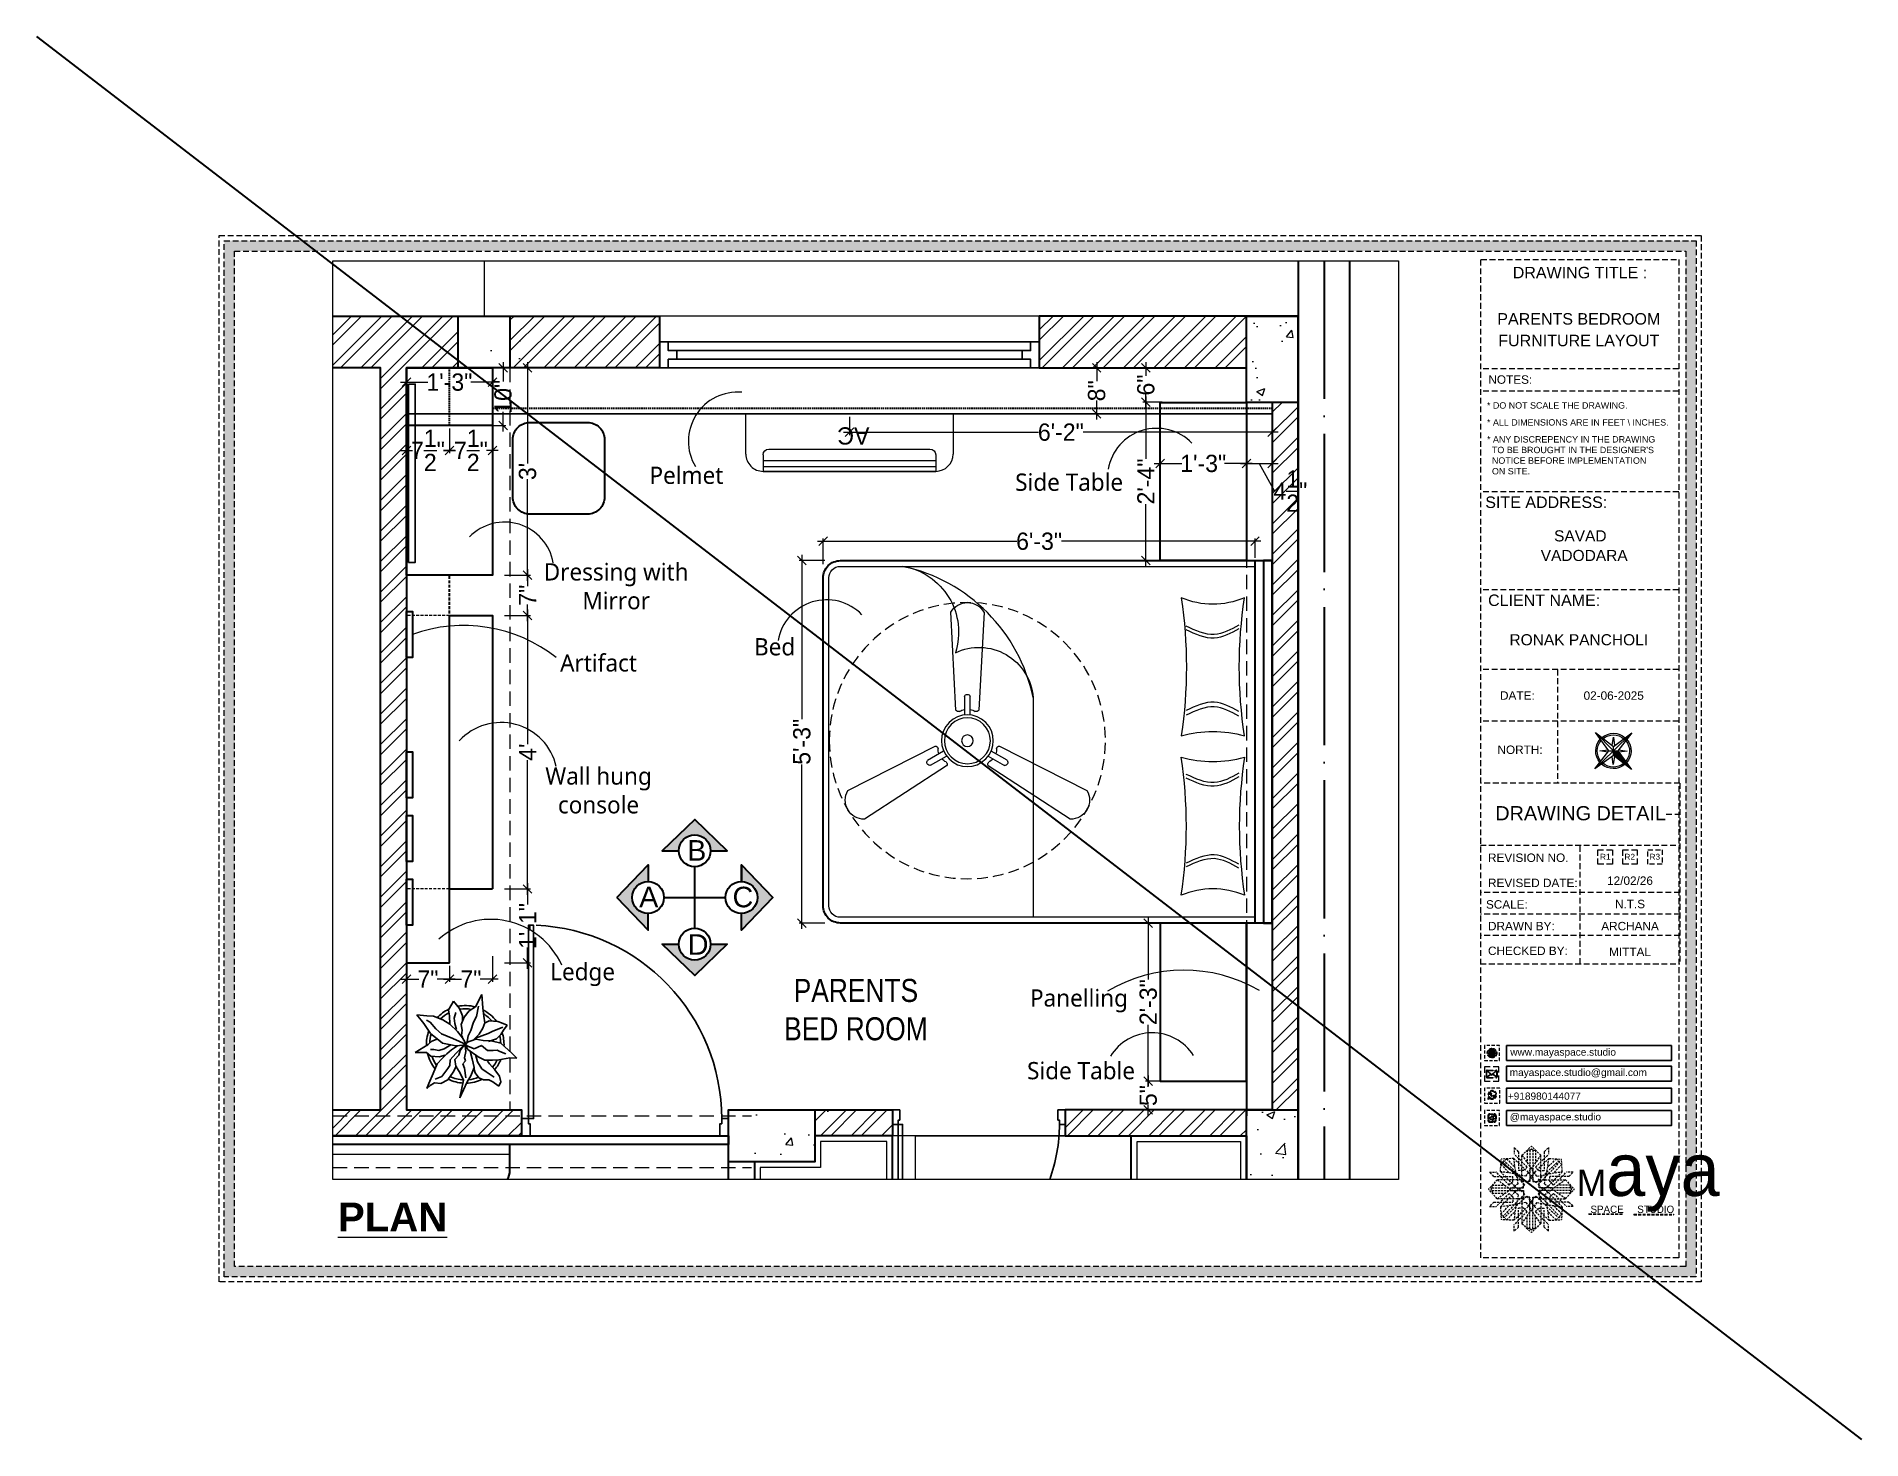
# Model space of a CAD drawing. Header units: millimetres. Extents: x 56222 to 3066687, y -650199 to -121287.
# Drawn here: x 133759.9 to 134077.1, y -183343.1 to -183099.2 of the extents above; entities that cross this region are included whole.
import ezdxf
from ezdxf.enums import TextEntityAlignment as Align

# ---------------------------------------------------------------- set-up
doc = ezdxf.new("R2010")
doc.units = ezdxf.units.MM
doc.header["$MEASUREMENT"] = 0
doc.header["$PDMODE"] = 35
for name, pattern in [('ACAD_ISO04W100', [30, 24, -3, 0, -3]), ('DASHED', [0.75, 0.5, -0.25]), ('DASHED2', [0.375, 0.25, -0.125]), ('DASHEDX2', [1.5, 1, -0.5])]:
    doc.linetypes.add(name, pattern=pattern)
doc.layers.get('Defpoints').update_dxf_attribs({"color": 220})
for name, color, linetype in [('AR DOOR', 40, 'Continuous'), ('AR ELE-5', 134, 'Continuous'), ('AR HATCH-7', 7, 'Continuous')]:
    doc.layers.add(name, color=color, linetype=linetype)
for name, color, linetype, lineweight in [('COLUMN', 1, 'Continuous', 30), ('DIM.', 250, 'Continuous', 13), ('dim05', 1, 'Continuous', 13), ('Dimension', 10, 'DASHEDX2', 20), ('el', 7, 'Continuous', 20), ('Electrical', 84, 'Continuous', 30), ('ELEVATION', 250, 'Continuous', 9), ('FIRST FLOOR ( TEXT )', 7, 'Continuous', 9), ('FUR1', 22, 'Continuous', 0), ('FURNITURE', 32, 'Continuous', 9), ('furniture dimensions', 1, 'DASHED', 0), ('FURNITURE-1', 252, 'Continuous', 13), ('GROUND FLOOR', 7, 'Continuous', 9), ('GROUND FLOOR  ( PLINE )', 251, 'Continuous', 30), ('Labelling', 1, 'Continuous', 25), ('NAME PLATE', 7, 'Continuous', 25), ('Text', 7, 'Continuous', 15), ('title block', 7, 'Continuous', 9), ('wall', 7, 'Continuous', 30), ('X_PLOT', 1, 'Continuous', 9), ('XX~SLAB ( BEAM )~ ( DIM )', 7, 'Continuous', 9)]:
    doc.layers.add(name, color=color, linetype=linetype, lineweight=lineweight)
doc.layers.add('XX~SLAB ( PLINE )', color=251, linetype='Continuous', plot=False)
doc.styles.add('Arial', font='arial.ttf')
doc.styles.add('century g', font='GOTHIC.TTF')
doc.styles.add('KATHA', font='swissc.ttf')
doc.styles.get("Standard").update_dxf_attribs({"font": 'arial.ttf', "height": 6})
doc.styles.add('style4', font='ARIALN.TTF')
doc.styles.add('TEXT', font='eurr____.ttf')
doc.dimstyles.new('Archana', dxfattribs={"dimtxt": 2, "dimasz": 0.75, "dimexe": 0.5, "dimexo": 0.5, "dimgap": 0, "dimtad": 0, "dimzin": 0, "dimdsep": 46, "dimlunit": 4, "dimtxsty": 'century g', "dimblk": 'OBLIQUE', "dimcen": 0, "dimdle": 1, "dimclrd": 256, "dimclre": 256, "dimclrt": 256, "dimadec": 0, "dimazin": 0, "dimtfac": 1, "dimtofl": 0, "dimtmove": 1, "dimatfit": 3, "dimfxl": 1, "dimfxlon": 1, "dimtolj": 1, "dimtzin": 0, "dimlwd": -1, "dimlwe": -1, "dimarcsym": 0})
pattern_1 = [(45, (-0.7165, 306.8256), (-2.65165043, 2.65165043), []), (45, (1.0512, 306.8256), (-2.65165043, 2.65165043), [])]
pattern_2 = [(50, (-0.717, 306.826), (14.34520365, -1.2550427), [1.5, -16.5]), (355, (-0.717, 306.826), (-2.7750267, 15.0438427), [1.2, -13.2]), (100.4514445, (0.479, 306.721), (11.5701769, 13.7887998), [1.2748038, -14.0228422]), (46.1842, (-0.717, 310.826), (21.3448266, -3.3103856), [2.25, -24.75]), (96.635635, (1.062, 310.55), (18.693239, 19.482372), [1.9122068, -21.0342752]), (351.184164, (-0.717, 310.826), (18.693239, 19.482372), [1.8, -19.8]), (21, (1.283, 309.826), (11.93814104, -8.0523778), [1.5, -16.5]), (326, (1.283, 309.826), (4.8663066, 14.5030009), [1.2, -13.2]), (71.451445, (2.278, 309.155), (16.8044475, 6.45062306), [1.2748038, -14.0228422]), (37.5, (-0.7165, 306.8256), (0.24319711, 6.65787708), [0, -13.04, 0, -13.4, 0, -13.25]), (7.5, (-0.7165, 306.8256), (5.26139075, 7.88823424), [0, -7.64, 0, -12.74, 0, -5.05]), (327.5, (-5.1765, 306.8256), (10.67644872, -0.45109743), [0, -5, 0, -15.6, 0, -20.7]), (317.5, (-7.177, 306.826), (11.6637234, 2.00209965), [0, -6.5, 0, -10.36, 0, -14.7])]

msp = doc.modelspace()

# ---------------------------------------------------------------- texts
at = {"color": 18, "true_color": 0x000000, "char_height": 1.25227, "attachment_point": 1}
for s, width, gutter_width, insert in [('www.mayaspace.studio', 8.40954, 7.034, (134016.061, -183275.101, 0.119)), ('mayaspace.studio@gmail.com', 5.24645, 4.389, (134015.962, -183278.633, 0.119)), ('+918980144077', 20.45873, 4.389, (134015.638, -183282.753, 0.119)), ('@mayaspace.studio', 5.24645, 4.389, (134015.962, -183286.353, 0.119))]:
    msp.add_mtext_dynamic_manual_height_columns(s, width=width, gutter_width=gutter_width, heights=[0], dxfattribs=dict(at, insert=insert))
at = {"layer": 'DIM.', "color": 1, "insert": (133812.283, -183301.896), "char_height": 5, "attachment_point": 1}
msp.add_mtext_dynamic_manual_height_columns('{\\fArial|b1|i0|c0|p34;\\LPLAN}', width=111.55884, gutter_width=1, heights=[0], dxfattribs=at)
at = {"layer": 'FIRST FLOOR ( TEXT )', "insert": (133902.323, -183268.373), "char_height": 4, "attachment_point": 5, "style": 'KATHA'}
msp.add_mtext('PARENTS \\PBED ROOM', dxfattribs=at)
at = {"layer": 'FUR1', "color": 1, "char_height": 3, "width": 28.45427, "attachment_point": 5, "style": 'style4'}
for s, insert in [('{\\fMalgun Gothic|b0|i0|c0|p34;Pelmet}', (133872.863, -183175.492)), ('{\\fMalgun Gothic|b0|i0|c0|p34;Side Table}', (133939.389, -183176.696)), ('{\\fMalgun Gothic|b0|i0|c0|p34;Dressing with Mirror}', (133860.648, -183194.785)), ('{\\fMalgun Gothic|b0|i0|c0|p34;Bed}', (133888.193, -183205.298)), ('{\\fMalgun Gothic|b0|i0|c0|p34;Artifact}', (133857.586, -183208.101)), ('{\\fMalgun Gothic|b0|i0|c0|p34;Wall hung console}', (133857.586, -183230.263)), ('{\\fMalgun Gothic|b0|i0|c0|p34;Ledge}', (133854.816, -183262.255)), ('{\\fMalgun Gothic|b0|i0|c0|p34;Panelling}', (133941.091, -183266.824)), ('{\\fMalgun Gothic|b0|i0|c0|p34;Side Table}', (133941.454, -183278.976))]:
    msp.add_mtext(s, dxfattribs=dict(at, insert=insert))
at = {"layer": 'NAME PLATE', "style": 'Arial'}
for s, height, p in [('DRAWING TITLE : ', 1.99426, (134028.559, -183141.239, 0.119)), ('PARENTS BEDROOM', 1.99426, (134027.971, -183149.284, 0.119)), ('FURNITURE LAYOUT', 1.99426, (134027.98, -183153.045, 0.119)), ('NOTES:', 1.4653, (134016.063, -183159.569, 0.119)), ('SITE ADDRESS:', 1.99426, (134022.317, -183181.155, 0.119)), (' SAVAD ', 1.9278, (134028.236, -183186.965, 0.028)), ('VADODARA', 1.9278, (134028.912, -183190.374, 0.028)), ('CLIENT NAME:', 1.99426, (134021.953, -183198.194, 0.119)), ('RONAK PANCHOLI    ', 1.92782, (134029.461, -183205.023, 0.028)), ('DATE:', 1.4653, (134017.292, -183214.491, 0.119)), ('02-06-2025', 1.4653, (134034.038, -183214.491, 0.119)), ('NORTH:', 1.4653, (134017.76, -183223.911, 0.119)), ('DRAWING DETAIL', 2.46555, (134028.284, -183235.442, 0.119)), ('REVISION NO.', 1.46529, (134019.184, -183242.68, 0.119)), ('REVISED DATE: ', 1.46529, (134020.265, -183247.049, 0.119)), ('SCALE:', 1.4653, (134015.474, -183250.796, 0.119)), ('DRAWN BY:', 1.4653, (134017.989, -183254.561, 0.119)), ('ARCHANA', 1.4653, (134036.875, -183254.567, 0.119)), ('CHECKED BY:', 1.46529, (134019.128, -183258.86, 0.119)), ('MITTAL', 1.4653, (134036.875, -183259.055, 0.119))]:
    msp.add_text(s, height=height, dxfattribs=at).set_placement(p, align=Align.CENTER)
for s, p in [('R1', (134031.661, -183242.301, 0.119)), ('R2', (134035.903, -183242.301, 0.119))]:
    msp.add_text(s, height=1.033, dxfattribs=at).set_placement(p)
at = {"layer": 'NAME PLATE', "char_height": 1.10824, "width": 42.81725, "attachment_point": 1, "style": 'Arial'}
for s, insert in [('* DO NOT SCALE THE DRAWING.', (134012.014, -183162.776, 0.119)), ('* ALL DIMENSIONS ARE IN FEET \\\\ INCHES.', (134012.014, -183165.723, 0.119)), ("* ANY DISCREPENCY IN THE DRAWING \\P  TO BE BROUGHT IN THE DESIGNER'S\\P  NOTICE BEFORE IMPLEMENTATION \\P  ON SITE.", (134012.014, -183168.671, 0.119))]:
    msp.add_mtext(s, dxfattribs=dict(at, insert=insert))
at = {"layer": 'NAME PLATE', "lineweight": 0, "char_height": 1.4653, "attachment_point": 2, "style": 'Arial'}
for s, insert, width in [('12/02/26', (134036.875, -183245.201, 0.119), 12.69847), ('N.T.S', (134036.875, -183249.258, 0.119), 2.85986)]:
    msp.add_mtext(s, dxfattribs=dict(at, insert=insert, width=width))
at = {"layer": 'Text', "attachment_point": 1, "style": 'Arial'}
for s, insert, char_height in [('B ', (133872.996, -183238.89), 3.5674), ('A', (133864.655, -183246.977, 60690.576), 3.567), ('C', (133880.877, -183246.993, -36831.306), 3.567), ('D', (133873.1, -183255.242, -36831.306), 3.567)]:
    msp.add_mtext_dynamic_manual_height_columns(s, width=7.85972, gutter_width=11.148, heights=[0], dxfattribs=dict(at, insert=insert, char_height=char_height))

# ---------------------------------------------------------------- blocks, each defined once
blk = doc.blocks.new('ARPLS010')
at = {"linetype": 'ByBlock'}
for p, q in [((-0.248, 0.54), (-0.278, 0.467)), ((-0.182, 0.493), (-0.248, 0.54)), ((-0.222, 0.484), (-0.164, 0.347)), ((-0.125, 0.459), (-0.182, 0.493)), ((0.121, 0.605), (-0.013, 0.459)), ((0.091, 0.447), (0.125, 0.522)), ((0.179, 0.666), (0.121, 0.605)), ((0.174, 0.573), (0.179, 0.666)), ((0.2, 0.432), (0.174, 0.573)), ((-0.362, 0.24), (-0.469, 0.226)), ((-0.278, 0.254), (-0.362, 0.24)), ((-0.295, 0.42), (-0.302, 0.309)), ((-0.302, 0.309), (-0.276, 0.258)), ((-0.278, 0.467), (-0.295, 0.42)), ((-0.21, 0.227), (-0.278, 0.254)), ((-0.164, 0.347), (-0.139, 0.295)), ((-0.139, 0.295), (-0.08, 0.131)), ((-0.072, 0.404), (-0.125, 0.459)), ((-0.038, 0.302), (-0.072, 0.404)), ((-0.044, 0.336), (-0.049, 0.232)), ((-0.013, 0.459), (-0.044, 0.336)), ((0.015, 0.209), (0.08, 0.288)), ((0.077, 0.412), (0.091, 0.447)), ((0.082, 0.358), (0.077, 0.412)), ((0.08, 0.288), (0.082, 0.358)), ((0.16, 0.165), (0.204, 0.254)), ((0.203, 0.352), (0.2, 0.432)), ((0.204, 0.254), (0.203, 0.352)), ((0.252, 0.313), (0.216, 0.287)), ((0.33, 0.38), (0.252, 0.313)), ((0.356, 0.269), (0.318, 0.213)), ((0.409, 0.44), (0.33, 0.38)), ((0.425, 0.373), (0.356, 0.269)), ((0.484, 0.459), (0.409, 0.44)), ((0.432, 0.176), (0.459, 0.236)), ((0.459, 0.303), (0.485, 0.354)), ((0.459, 0.236), (0.459, 0.303)), ((0.542, 0.434), (0.484, 0.459)), ((0.485, 0.354), (0.533, 0.42)), ((0.533, 0.42), (0.542, 0.434)), ((-0.469, 0.226), (-0.643, 0.216)), ((-0.643, 0.216), (-0.485, 0.134)), ((-0.359, 0.148), (-0.49, 0.172)), ((-0.485, 0.134), (-0.433, 0.051)), ((-0.433, 0.051), (-0.349, -0.011)), ((-0.287, 0.106), (-0.359, 0.148)), ((-0.18, 0.073), (-0.287, 0.106)), ((-0.132, 0.18), (-0.21, 0.227)), ((-0.111, 0.036), (-0.18, 0.073)), ((-0.063, 0.111), (-0.132, 0.18)), ((-0.013, 0.022), (-0.111, 0.036)), ((-0.084, -0.034), (0.007, 0.018)), ((0.003, 0.011), (-0.076, -0.16)), ((-0.049, 0.232), (-0.065, 0.135)), ((-0.065, 0.135), (-0.024, 0.018)), ((-0.024, 0.018), (0.009, 0.005)), ((0.006, -0.002), (0.068, 0.032)), ((0.007, 0.018), (0.02, -0.121)), ((0.009, 0.005), (0.056, 0.114)), ((0.056, 0.114), (0.015, 0.209)), ((0.017, -0.002), (0.091, 0.009)), ((0.068, 0.032), (0.16, 0.165)), ((0.088, 0.065), (0.187, 0.091)), ((0.091, 0.009), (0.173, -0.011)), ((0.227, 0.157), (0.132, 0.131)), ((0.173, -0.011), (0.212, 0.004)), ((0.187, 0.091), (0.297, 0.116)), ((0.212, 0.004), (0.252, -0.03)), ((0.318, 0.213), (0.227, 0.157)), ((0.297, 0.116), (0.408, 0.071)), ((0.309, 0.109), (0.368, 0.128)), ((0.309, -0.01), (0.43, 0.006)), ((0.368, 0.128), (0.432, 0.176)), ((0.408, 0.071), (0.482, 0.024)), ((0.482, 0.024), (0.689, -0.072)), ((-0.464, -0.073), (-0.558, -0.152)), ((-0.558, -0.152), (-0.517, -0.172)), ((-0.517, -0.172), (-0.447, -0.216)), ((-0.366, -0.036), (-0.464, -0.073)), ((-0.447, -0.216), (-0.363, -0.202)), ((-0.336, -0.142), (-0.413, -0.121)), ((-0.306, -0.033), (-0.366, -0.036)), ((-0.363, -0.202), (-0.263, -0.2)), ((-0.349, -0.011), (-0.256, -0.05)), ((-0.269, -0.135), (-0.336, -0.142)), ((-0.318, -0.29), (-0.259, -0.2)), ((-0.193, -0.113), (-0.269, -0.135)), ((-0.259, -0.2), (-0.168, -0.1)), ((-0.256, -0.05), (-0.185, -0.038)), ((-0.185, -0.038), (-0.114, -0.046)), ((-0.168, -0.1), (-0.084, -0.034)), ((-0.076, -0.16), (-0.138, -0.304)), ((-0.114, -0.046), (-0.093, -0.036)), ((0.02, -0.121), (-0.017, -0.291)), ((0.059, -0.27), (0.005, -0.185)), ((0.01, -0.014), (0.017, -0.002)), ((0.078, -0.064), (0.01, -0.014)), ((0.016, -0.023), (0.116, -0.122)), ((0.07, -0.179), (0.018, -0.1)), ((0.121, -0.239), (0.07, -0.179)), ((0.138, -0.083), (0.078, -0.064)), ((0.116, -0.122), (0.201, -0.195)), ((0.197, -0.135), (0.138, -0.083)), ((0.283, -0.123), (0.197, -0.135)), ((0.201, -0.195), (0.272, -0.198)), ((0.252, -0.03), (0.309, -0.01)), ((0.272, -0.198), (0.311, -0.225)), ((0.277, -0.114), (0.357, -0.156)), ((0.37, -0.064), (0.283, -0.123)), ((0.311, -0.225), (0.415, -0.304)), ((0.357, -0.156), (0.455, -0.226)), ((0.462, -0.021), (0.37, -0.064)), ((0.455, -0.226), (0.503, -0.317)), ((0.689, -0.072), (0.462, -0.021)), ((-0.368, -0.496), (-0.363, -0.408)), ((-0.363, -0.408), (-0.318, -0.29)), ((-0.287, -0.45), (-0.314, -0.498)), ((-0.199, -0.38), (-0.287, -0.45)), ((-0.141, -0.446), (-0.269, -0.533)), ((-0.138, -0.304), (-0.199, -0.38)), ((-0.017, -0.291), (-0.141, -0.446)), ((-0.042, -0.432), (-0.071, -0.352)), ((0.002, -0.48), (-0.042, -0.432)), ((0.08, -0.342), (0.059, -0.27)), ((0.064, -0.446), (0.066, -0.407)), ((0.066, -0.407), (0.08, -0.342)), ((0.15, -0.445), (0.106, -0.5)), ((0.184, -0.299), (0.121, -0.239)), ((0.141, -0.261), (0.16, -0.336)), ((0.16, -0.336), (0.15, -0.445)), ((0.252, -0.362), (0.184, -0.299)), ((0.376, -0.416), (0.252, -0.362)), ((0.502, -0.472), (0.376, -0.416)), ((0.415, -0.304), (0.447, -0.388)), ((0.503, -0.317), (0.494, -0.398)), ((0.494, -0.398), (0.528, -0.452)), ((0.528, -0.452), (0.567, -0.494)), ((-0.382, -0.625), (-0.368, -0.496)), ((-0.269, -0.533), (-0.382, -0.625)), ((0.104, -0.646), (0.002, -0.48)), ((0.106, -0.5), (0.104, -0.646)), ((0.567, -0.494), (0.502, -0.472))]:
    blk.add_line(p, q, dxfattribs=at)
for radius, start, end in [(0.5, 87.2367, 107.9154), (0.5, 126.2799, 152.7042), (0.458, 130.7647, 148.9789), (0.458, 91.6596, 104.0784), (0.5, 49.0791, 67.0324), (0.458, 49.8461, 63.9764), (0.5, 164.9216, 191.0302), (0.458, 169.9629, 188.6517), (0.458, 5.0517, 21.9108), (0.5, 1.3782, 25.7565), (0.5, 205.1623, 226.3204), (0.458, 207.232, 224.0819), (0.458, 334.5625, 357.1532), (0.5, 333.6991, 357.5577), (0.5, 249.553, 272.4234), (0.458, 252.8522, 267.711), (0.5, 283.5324, 308.8712), (0.458, 289.266, 306.1107)]:
    blk.add_arc((0, 0), radius, start, end, dxfattribs=at)
blk = doc.blocks.new('*U20')
for points in [[(0, 0), (0, 1120), (30, 1120), (30, 0)], [(-40, 0), (0, 0), (0, -30), (10, -30), (10, -100), (-40, -100)], [(1160, 0), (1120, 0), (1120, -30), (1110, -30), (1110, -100), (1160, -100)]]:
    blk.add_lwpolyline(points, close=True)
at = {"layer": 'AR ELE-5', "linetype": 'ByBlock', "ltscale": 15}
blk.add_arc((-2, -1), 1122, 0.0347, 87.627, dxfattribs=at)
blk = doc.blocks.new('fan')
at = {"layer": 'Electrical', "lineweight": 15, "ltscale": 20}
for p, q in [((3300835.29, -509900.78), (3300836.47, -509923.43)), ((3300841.81, -509923.43), (3300842.99, -509900.78)), ((3300838.47, -509924.57), (3300838.47, -509920.25)), ((3300839.81, -509920.28), (3300839.81, -509924.57)), ((3300831.66, -509931.77), (3300811.45, -509942.07)), ((3300829.93, -509935.08), (3300833.64, -509932.93)), ((3300844.64, -509932.93), (3300848.38, -509935.09)), ((3300866.83, -509942.07), (3300846.62, -509931.77)), ((3300815.3, -509948.74), (3300834.33, -509936.39)), ((3300834.31, -509934.09), (3300830.57, -509936.25)), ((3300843.95, -509936.39), (3300862.98, -509948.74)), ((3300847.68, -509936.23), (3300843.97, -509934.09))]:
    blk.add_line(p, q, dxfattribs=at)
at = {"layer": 'Electrical', "linetype": 'DASHED', "lineweight": 15, "ltscale": 5}
blk.add_circle((3300839.14, -509930.53), 32, dxfattribs=at)
at = {"layer": 'Electrical', "lineweight": 15, "ltscale": 20}
for centre, major_axis, start_param, end_param in [((3300839.14, -509902.94), (3.12, 3.12), -0.272136, 1.842967), ((3300839.13, -509920.5), (0.501, 0.501), -0.465536, 1.983618), ((3300839.14, -509930.53), (4.24, -4.24), 3.14161, 9.424795), ((3300839.14, -509930.53), (3.77, -3.77), 1.749190548672175e-05, 6.283202799085073), ((3300837.1, -509923.08), (0.51, 0.51), 2.863014, 4.257784), ((3300839.14, -509926.42), (2.27, -2.27), 2.565057, 2.951308), ((3300839.14, -509926.42), (2.27, 2.27), 0.19032, 0.57657), ((3300841.18, -509923.08), (0.51, -0.51), 5.167028, 6.561799), ((3300839.14, -509930.53), (0.943, 0.943), 1.570814, 7.853999), ((3300831.67, -509932.49), (0.51, -0.51), 0.978238, 2.373008), ((3300835.59, -509932.58), (2.27, -2.27), 3.855511, 4.241762), ((3300842.69, -509932.58), (2.27, 2.27), 5.183051, 5.569301), ((3300846.61, -509932.49), (0.51, -0.51), 2.339416, 3.734186), ((3300830.46, -509935.55), (0.501, -0.501), 3.199655, 5.648809), ((3300835.59, -509932.58), (2.27, -2.27), 4.659452, 5.045703), ((3300833.71, -509936.02), (0.51, 0.51), -1.325776, 0.068994), ((3300844.57, -509936.02), (0.51, -0.51), 3.072633, 4.467404), ((3300842.69, -509932.58), (2.27, 2.27), 4.37911, 4.765361), ((3300847.83, -509935.54), (0.501, 0.501), 3.723254, 6.172408), ((3300815.25, -509944.32), (3.12, -3.12), 3.393055, 5.508159), ((3300863.03, -509944.32), (3.12, -3.12), 5.48745, 7.602554)]:
    blk.add_ellipse(centre, major_axis=major_axis, ratio=1, start_param=start_param, end_param=end_param, dxfattribs=at)
blk = doc.blocks.new('ac paln')
at = {"layer": 'Electrical', "lineweight": 15}
for p, q in [((389238.69, -37646.36), (389238.69, -37610.34)), ((389238.69, -37610.34), (389245.67, -37610.34)), ((389244.81, -37642.35), (389244.81, -37614.35)), ((389245.81, -37613.35), (389248.68, -37613.35)), ((389246.82, -37643.35), (389246.82, -37613.35)), ((389247.82, -37643.35), (389247.82, -37613.35)), ((389248.68, -37613.35), (389248.68, -37643.35)), ((389248.68, -37643.35), (389248.68, -37613.35)), ((389245.81, -37643.35), (389248.68, -37643.35)), ((389248.68, -37643.35), (389248.68, -37643.35)), ((389245.67, -37646.36), (389238.69, -37646.36))]:
    blk.add_line(p, q, dxfattribs=at)
for centre, start, end in [((389245.67, -37613.35), 0, 90), ((389245.67, -37643.35), 270, 0)]:
    blk.add_arc(centre, 3.01, start, end, dxfattribs=at)
at = {"layer": 'Electrical', "lineweight": 15, "extrusion": (0, 0, -1)}
for centre, start_param, end_param in [((389245.81, -37614.35), -0.785398, 0.785398), ((389245.81, -37642.35), 3.926991, 5.497787)]:
    blk.add_ellipse(centre, major_axis=(-0.71, 0.71), ratio=1, start_param=start_param, end_param=end_param, dxfattribs=at)
at = {"layer": 'Text', "style": 'TEXT'}
blk.add_text('AC', height=3, rotation=270, dxfattribs=at).set_placement((389241.02, -37624.87))
blk = doc.blocks.new('FSFSF')
at = {"color": 42, "lineweight": 5, "true_color": 0xe0ac11}
for p, q in [((28593.19, 131.45), (28593.54, 137.71)), ((28599.8, 138.06), (28593.54, 137.71)), ((28595.12, 136.69), (28594.53, 136.69)), ((28594.56, 136.12), (28594.56, 136.71)), ((28596.24, 137.86), (28595.12, 136.69)), ((28606.27, 126.08), (28595.12, 136.69)), ((28596.24, 137.86), (28600.47, 133.65)), ((28601.03, 130), (28599.8, 138.06)), ((28599.8, 138.05), (28608.58, 129.56)), ((28600.03, 143.51), (28600.03, 140.16)), ((28602.15, 141.41), (28600.03, 143.51)), ((28606.47, 133.76), (28600.03, 140.16)), ((28602.15, 141.41), (28602.15, 131.95)), ((28603.86, 139.69), (28608.58, 144.08)), ((28603.86, 126.58), (28603.86, 139.69)), ((28603.86, 139.69), (28608.58, 133.02)), ((28607.9, 142.22), (28606.58, 142.22)), ((28606.58, 142.22), (28606.58, 135.84)), ((28607.9, 142.22), (28608.58, 142.85)), ((28607.9, 142.22), (28607.9, 126.58)), ((28613.31, 139.69), (28608.58, 144.08)), ((28609.27, 142.22), (28608.59, 142.85)), ((28613.31, 139.69), (28608.59, 133.02)), ((28617.37, 138.05), (28608.59, 129.56)), ((28609.27, 142.22), (28609.27, 126.58)), ((28609.27, 142.22), (28610.59, 142.22)), ((28610.59, 142.22), (28610.59, 135.84)), ((28610.7, 133.76), (28617.14, 140.16)), ((28610.9, 126.08), (28622.05, 136.69)), ((28613.31, 126.58), (28613.31, 139.69)), ((28615.02, 141.41), (28617.14, 143.51)), ((28615.02, 141.41), (28615.02, 131.95)), ((28616.14, 130), (28617.37, 138.06)), ((28620.93, 137.86), (28616.7, 133.65)), ((28617.14, 143.51), (28617.14, 140.16)), ((28617.37, 138.06), (28623.63, 137.71)), ((28620.93, 137.86), (28622.05, 136.69)), ((28622.05, 136.69), (28622.64, 136.69)), ((28622.62, 136.12), (28622.62, 136.71)), ((28624, 131.45), (28623.65, 137.71)), ((28587.73, 131.22), (28591.08, 131.22)), ((28589.84, 129.1), (28587.73, 131.22)), ((28589.84, 129.1), (28599.29, 129.1)), ((28597.49, 124.78), (28591.08, 131.22)), ((28593.19, 131.45), (28601.69, 122.67)), ((28601.25, 130.22), (28593.19, 131.45)), ((28593.39, 135), (28594.56, 136.12)), ((28593.39, 135), (28597.6, 130.78)), ((28605.17, 124.98), (28594.56, 136.12)), ((28599.29, 126.5), (28599.29, 129.1)), ((28605.86, 129.18), (28601.03, 130)), ((28602.07, 125.39), (28601.25, 130.22)), ((28604.75, 131.95), (28602.15, 131.95)), ((28604.71, 127.57), (28603.86, 127.57)), ((28604.7, 126.58), (28604.71, 127.57)), ((28606.47, 133.76), (28604.75, 131.95)), ((28605.86, 129.18), (28608.58, 133.02)), ((28606.27, 126.08), (28608.58, 128.27)), ((28607.9, 128.92), (28608.58, 129.56)), ((28607.9, 128.92), (28608.58, 128.27)), ((28611.31, 129.18), (28608.59, 133.02)), ((28609.27, 128.92), (28608.59, 129.56)), ((28609.27, 128.92), (28608.59, 128.27)), ((28610.9, 126.08), (28608.59, 128.27)), ((28610.7, 133.76), (28612.42, 131.95)), ((28611.31, 129.18), (28616.14, 130)), ((28612.02, 124.98), (28622.62, 136.12)), ((28612.42, 131.95), (28615.02, 131.95)), ((28612.46, 126.58), (28612.46, 127.57)), ((28612.46, 127.57), (28613.31, 127.57)), ((28615.12, 125.39), (28615.94, 130.22)), ((28623.99, 131.45), (28615.5, 122.67)), ((28615.94, 130.22), (28624, 131.45)), ((28627.34, 129.1), (28617.89, 129.1)), ((28617.89, 126.5), (28617.89, 129.1)), ((28623.8, 135), (28619.59, 130.78)), ((28619.7, 124.78), (28626.1, 131.22)), ((28623.8, 135), (28622.62, 136.12)), ((28629.45, 131.22), (28626.1, 131.22)), ((28627.34, 129.1), (28629.45, 131.22)), ((28591.56, 127.39), (28587.17, 122.66)), ((28591.56, 117.94), (28587.17, 122.66)), ((28589.03, 123.35), (28588.4, 122.67)), ((28589.03, 121.98), (28588.4, 122.65)), ((28589.03, 123.35), (28589.03, 124.67)), ((28589.03, 124.67), (28595.4, 124.67)), ((28589.03, 123.35), (28604.66, 123.35)), ((28589.03, 121.98), (28604.66, 121.98)), ((28589.03, 121.98), (28589.03, 120.66)), ((28589.03, 120.66), (28595.4, 120.66)), ((28597.49, 120.54), (28591.08, 114.11)), ((28604.66, 127.39), (28591.56, 127.39)), ((28591.56, 127.39), (28598.23, 122.67)), ((28591.56, 117.94), (28598.23, 122.65)), ((28593.19, 113.88), (28601.69, 122.65)), ((28605.17, 120.35), (28594.56, 109.2)), ((28606.27, 119.15), (28595.12, 108.54)), ((28597.49, 124.78), (28599.29, 126.5)), ((28597.49, 120.54), (28599.29, 118.83)), ((28602.07, 125.39), (28598.23, 122.67)), ((28602.07, 119.94), (28598.23, 122.65)), ((28599.29, 118.83), (28599.29, 116.23)), ((28602.07, 119.94), (28601.25, 115.1)), ((28602.33, 123.35), (28601.69, 122.67)), ((28602.33, 121.98), (28601.69, 122.65)), ((28602.33, 123.35), (28602.97, 122.67)), ((28602.33, 121.98), (28602.97, 122.65)), ((28605.17, 124.98), (28602.97, 122.67)), ((28605.17, 120.35), (28602.97, 122.65)), ((28603.68, 126.54), (28603.68, 127.39)), ((28604.66, 126.54), (28603.68, 126.54)), ((28604.66, 118.78), (28603.68, 118.78)), ((28603.68, 118.78), (28603.68, 117.94)), ((28607.9, 126.58), (28603.86, 126.58)), ((28607.9, 118.65), (28603.86, 118.65)), ((28603.86, 118.65), (28603.86, 105.54)), ((28604.66, 123.35), (28604.66, 127.39)), ((28604.66, 121.98), (28604.66, 117.94)), ((28604.7, 118.65), (28604.71, 117.66)), ((28606.27, 119.15), (28608.58, 116.96)), ((28607.9, 103.01), (28607.9, 118.65)), ((28610.9, 119.15), (28608.59, 116.96)), ((28609.27, 126.58), (28613.31, 126.58)), ((28609.27, 118.65), (28613.31, 118.65)), ((28609.27, 103.01), (28609.27, 118.65)), ((28610.9, 119.15), (28622.05, 108.54)), ((28612.02, 124.98), (28614.21, 122.67)), ((28612.02, 120.35), (28614.21, 122.65)), ((28612.02, 120.35), (28622.62, 109.2)), ((28612.46, 118.65), (28612.46, 117.66)), ((28612.52, 123.35), (28612.52, 127.39)), ((28612.52, 127.39), (28625.63, 127.39)), ((28612.52, 126.54), (28613.51, 126.54)), ((28628.16, 123.35), (28612.52, 123.35)), ((28612.52, 121.98), (28612.52, 117.94)), ((28628.16, 121.98), (28612.52, 121.98)), ((28612.52, 118.78), (28613.51, 118.78)), ((28613.31, 118.65), (28613.31, 105.54)), ((28613.51, 126.54), (28613.51, 127.39)), ((28613.51, 118.78), (28613.51, 117.94)), ((28614.85, 123.35), (28614.21, 122.67)), ((28614.85, 121.98), (28614.21, 122.65)), ((28614.85, 123.35), (28615.5, 122.67)), ((28614.85, 121.98), (28615.5, 122.65)), ((28615.12, 125.39), (28618.96, 122.67)), ((28615.12, 119.94), (28618.96, 122.65)), ((28615.12, 119.94), (28615.94, 115.1)), ((28623.99, 113.88), (28615.5, 122.65)), ((28619.7, 124.78), (28617.89, 126.5)), ((28619.7, 120.54), (28617.89, 118.83)), ((28617.89, 118.83), (28617.89, 116.23)), ((28625.63, 127.39), (28618.96, 122.67)), ((28625.63, 117.94), (28618.96, 122.65)), ((28619.7, 120.54), (28626.1, 114.11)), ((28628.16, 124.67), (28621.78, 124.67)), ((28628.16, 120.66), (28621.78, 120.66)), ((28625.63, 127.39), (28630.02, 122.66)), ((28625.63, 117.94), (28630.02, 122.66)), ((28628.16, 123.35), (28628.16, 124.67)), ((28628.16, 123.35), (28628.78, 122.67)), ((28628.16, 121.98), (28628.78, 122.65)), ((28628.16, 121.98), (28628.16, 120.66)), ((28589.84, 116.23), (28587.73, 114.11)), ((28587.73, 114.11), (28591.08, 114.11)), ((28589.84, 116.23), (28599.29, 116.23)), ((28604.66, 117.94), (28591.56, 117.94)), ((28601.25, 115.1), (28593.19, 113.87)), ((28593.19, 113.87), (28593.54, 107.62)), ((28593.39, 110.32), (28597.6, 114.55)), ((28593.39, 110.32), (28594.56, 109.2)), ((28596.24, 107.37), (28600.47, 111.58)), ((28599.8, 107.17), (28608.58, 115.67)), ((28601.03, 115.23), (28599.8, 107.17)), ((28606.47, 111.47), (28600.03, 105.07)), ((28605.86, 116.05), (28601.03, 115.23)), ((28602.15, 103.82), (28602.15, 113.27)), ((28604.75, 113.27), (28602.15, 113.27)), ((28604.71, 117.66), (28603.86, 117.66)), ((28603.86, 105.54), (28608.58, 112.21)), ((28606.47, 111.47), (28604.75, 113.27)), ((28605.86, 116.05), (28608.58, 112.21)), ((28606.58, 103.01), (28606.58, 109.38)), ((28607.9, 116.31), (28608.58, 116.96)), ((28607.9, 116.31), (28608.58, 115.67)), ((28609.27, 116.31), (28608.59, 116.96)), ((28609.27, 116.31), (28608.59, 115.67)), ((28611.31, 116.05), (28608.59, 112.21)), ((28617.37, 107.17), (28608.59, 115.67)), ((28613.31, 105.54), (28608.59, 112.21)), ((28610.59, 103.01), (28610.59, 109.38)), ((28610.7, 111.47), (28612.42, 113.27)), ((28610.7, 111.47), (28617.14, 105.07)), ((28611.31, 116.05), (28616.14, 115.23)), ((28612.42, 113.27), (28615.02, 113.27)), ((28612.46, 117.66), (28613.31, 117.66)), ((28612.52, 117.94), (28625.63, 117.94)), ((28615.02, 103.82), (28615.02, 113.27)), ((28615.94, 115.1), (28624, 113.87)), ((28616.14, 115.23), (28617.37, 107.17)), ((28620.93, 107.37), (28616.7, 111.58)), ((28627.34, 116.23), (28617.89, 116.23)), ((28623.8, 110.32), (28619.59, 114.55)), ((28623.8, 110.32), (28622.62, 109.2)), ((28624, 113.87), (28623.65, 107.62)), ((28629.45, 114.11), (28626.1, 114.11)), ((28627.34, 116.23), (28629.45, 114.11)), ((28599.8, 107.17), (28593.54, 107.52)), ((28595.12, 108.54), (28594.53, 108.54)), ((28594.56, 109.2), (28594.56, 108.61)), ((28596.24, 107.37), (28595.12, 108.54)), ((28600.03, 101.71), (28600.03, 105.07)), ((28602.15, 103.82), (28600.03, 101.71)), ((28603.86, 105.54), (28608.58, 101.15)), ((28607.9, 103.01), (28606.58, 103.01)), ((28607.9, 103.01), (28608.58, 102.38)), ((28613.31, 105.54), (28608.58, 101.15)), ((28609.27, 103.01), (28608.59, 102.38)), ((28609.27, 103.01), (28610.59, 103.01)), ((28615.02, 103.82), (28617.14, 101.71)), ((28617.14, 101.71), (28617.14, 105.07)), ((28617.37, 107.17), (28623.63, 107.52)), ((28620.93, 107.37), (28622.05, 108.54)), ((28622.05, 108.54), (28622.64, 108.54)), ((28622.62, 109.2), (28622.62, 108.61))]:
    blk.add_line(p, q, dxfattribs=at)
blk = doc.blocks.new('hgwg')
at = {"layer": 'Dimension', "true_color": 0xd39e00}
h = blk.add_hatch(color=42, dxfattribs=at)
h.dxf.hatch_style = 1
h.paths.add_polyline_path([(27505.71, 45.05), (27494.27, 45.05), (27494.27, 44.9), (27505.71, 44.9)])
h = blk.add_hatch(color=42, dxfattribs=at)
h.dxf.hatch_style = 1
h.paths.add_polyline_path([(27523.3, 44.9), (27509.68, 44.9), (27509.68, 44.75), (27523.3, 44.75)])
at = {"layer": 'Dimension', "color": 42, "true_color": 0xd39e00}
for p, q in [((27494.27, 45.05), (27505.71, 45.05)), ((27494.27, 44.9), (27494.27, 45.05)), ((27494.27, 44.9), (27505.71, 44.9)), ((27505.71, 45.05), (27505.71, 44.9)), ((27509.68, 44.9), (27523.3, 44.9)), ((27509.68, 44.9), (27509.68, 44.75)), ((27509.68, 44.75), (27523.3, 44.75)), ((27523.3, 44.75), (27523.3, 44.9))]:
    blk.add_line(p, q, dxfattribs=at)
at = {"layer": 'Dimension', "color": 42, "true_color": 0xd39e00, "attachment_point": 1}
for s, width, insert, char_height in [('{\\fCinzel|b0|i0|c0|p2;\\H1.5x;M\\fAmsterdam One|b0|i0|c0|p2;\\H2x;aya}', 85.3277, (27490.17, 69.17), 6), ('{\\fCinzel|b0|i0|c0|p0;SPACE     STUDIO}', 66.129, (27494.83, 47.86), 2.5)]:
    blk.add_mtext_dynamic_manual_height_columns(s, width=width, gutter_width=30, heights=[0], dxfattribs=dict(at, insert=insert, char_height=char_height))
blk = doc.blocks.new('aggerg')
at = {"layer": 'Dimension', "color": 42, "true_color": 0xd39e00}
blk.add_lwpolyline([(-1.41, 1.41), (1.41, 1.41), (1.41, -1.41), (-1.41, -1.41)], close=True, dxfattribs=at)
at = {"layer": 'NAME PLATE', "lineweight": 0, "insert": (-0.03, 0.62), "char_height": 1.151, "width": 2.2458, "attachment_point": 2, "style": 'Arial'}
blk.add_mtext('R3', dxfattribs=at)
blk = doc.blocks.new('QEGW4TG')
at = {"layer": 'Dimension', "true_color": 0x000000}
h = blk.add_hatch(color=18, dxfattribs=at)
h.dxf.hatch_style = 1
h.paths.add_polyline_path([(2.69, 1.93, 0.170513), (2.95, 1.97, 0.190337), (3.11, 2.18, 0.466684), (3.03, 2.29), (2.79, 2.37, 0.273721), (2.69, 2.34, 0.040749), (2.63, 2.27, -0.441282), (2.53, 2.25, -0.11828), (2.06, 2.64, -0.441282), (2.07, 2.74, 0.040749), (2.13, 2.81, 0.290083), (2.14, 2.92), (2.01, 3.18, 0.316231), (1.91, 3.2, 0.190337), (1.73, 3, 0.170513), (1.72, 2.74, 0.252784)], flags=0)
h.paths.add_polyline_path([(1.19, 1.98), (1.03, 1.3, 0.550912), (1.11, 1.23), (1.75, 1.39, 6.344125)])
h.paths.add_polyline_path([(1.81, 1.7), (1.4, 1.6), (1.5, 2.03, -9.071339)], flags=16)
h.paths.add_polyline_path([(2.95, 1.97, -0.203224), (2.64, 1.94, -0.231509), (1.75, 2.69, -0.209023), (1.73, 3, -0.17811), (1.89, 3.19, -0.370089), (2.01, 3.18), (2.17, 2.86, -0.071517), (2.06, 2.73, 0.321676), (2.05, 2.65, 0.126524), (2.55, 2.24, 0.312216), (2.62, 2.26, -0.041087), (2.68, 2.34, -0.290673), (2.79, 2.37), (3.13, 2.26, -0.24764)], flags=0)
h = blk.add_hatch(color=18, dxfattribs=at)
h.dxf.hatch_style = 1
h.paths.add_polyline_path([(2.69, 2.34, 0.040749), (2.63, 2.27, -0.441282), (2.53, 2.25, -0.11828), (2.06, 2.64, -0.441282), (2.07, 2.74, 0.040749), (2.13, 2.81, 0.290083), (2.14, 2.92), (2.01, 3.18, 0.316231), (1.91, 3.2, 0.190337), (1.73, 3, 0.170513), (1.72, 2.74, 0.252784), (2.69, 1.93, 0.170513), (2.95, 1.97, 0.190337), (3.11, 2.18, 0.466684), (3.03, 2.29), (2.79, 2.37, 0.273721)])
for p, q in [((1.19, 1.98), (1.03, 1.3)), ((1.1, 1.23), (1.75, 1.39)), ((1.5, 2.03), (1.4, 1.6)), ((1.4, 1.6), (1.81, 1.7)), ((2.01, 3.18), (2.14, 2.92)), ((3.07, 2.28), (2.8, 2.36))]:
    blk.add_line(p, q)
blk.add_lwpolyline([(0, 0), (4.68, 0), (4.68, 4.68), (0, 4.68)], close=True)
for centre, radius, start, end in [((1.09, 1.29), 0.0598, 164.8483, 282.1458), ((2.39, 2.56), 1.34, 241.4727, 205.6422), ((2.39, 2.56), 1.04, 235.9962, 210.8333), ((2.09, 2.87), 0.39, 159.7007, 198.4072), ((2.96, 3.23), 1.33, 201.4218, 258.1669), ((2.07, 2.87), 0.364, 118.9685, 159.3648), ((1.94, 3.12), 0.0896, 41.8985, 123.1344), ((2.11, 2.68), 0.066, 135.9932, 224.8892), ((1.67, 3.16), 0.586, 312.4617, 321.8728), ((3.12, 3.42), 1.31, 216.5455, 243.5279), ((2.05, 2.87), 0.104, 320.3924, 28.6971), ((2.57, 2.3), 0.066, 234.2482, 323.1441), ((3.11, 1.94), 0.586, 137.2645, 146.6756), ((2.76, 2.27), 0.104, 70.4402, 138.745), ((2.75, 2.31), 0.39, 260.7301, 299.4366), ((2.76, 2.29), 0.364, 299.7725, 340.1688), ((3.03, 2.2), 0.0896, 336.0029, 57.2388)]:
    blk.add_arc(centre, radius, start, end)
blk = doc.blocks.new('ASGERG')
at = {"layer": 'Dimension', "true_color": 0x000000}
h = blk.add_hatch(color=18, dxfattribs=at)
h.dxf.hatch_style = 1
h.paths.add_polyline_path([(0.99, 1.7, 0.402382), (1.83, 1.03), (2.96, 1.03, 0.353872), (3.66, 1.7), (3.66, 2.99, 0.402382), (2.83, 3.67), (1.69, 3.67, 0.353872), (0.99, 2.99)])
h.paths.add_polyline_path([(1.27, 2.85, -0.426145), (1.72, 3.4), (2.85, 3.4, -0.402382), (3.38, 2.97), (3.38, 1.85, -0.426145), (2.94, 1.3), (1.8, 1.3, -0.402382), (1.27, 1.72)], flags=16)
h.paths.add_polyline_path([(3.02, 2.35, -1), (1.64, 2.35, -1)], flags=0)
h.paths.add_polyline_path([(2.74, 2.35, -1), (1.92, 2.35, -1)], flags=0)
h.paths.add_polyline_path([(3.19, 3.02, -1), (2.86, 3.02, -1)], flags=0)
h.paths.add_polyline_path([(1.64, 2.35, 1), (3.02, 2.35, 1)], flags=0)
h = blk.add_hatch(color=18, dxfattribs=at)
h.dxf.hatch_style = 1
h.paths.add_polyline_path([(1.64, 2.35, 1), (3.02, 2.35, 1)])
h.paths.add_polyline_path([(2.74, 2.35, -1), (1.92, 2.35, -1)], flags=16)
h = blk.add_hatch(color=18, dxfattribs=at)
h.dxf.hatch_style = 1
h.paths.add_polyline_path([(3.19, 3.02, 1), (2.86, 3.02, 1)])
for p, q in [((0.99, 2.99), (0.99, 1.7)), ((1.27, 2.97), (1.27, 1.72)), ((1.69, 3.67), (2.96, 3.67)), ((1.69, 1.03), (2.96, 1.03)), ((2.94, 3.4), (1.72, 3.4)), ((2.94, 1.3), (1.72, 1.3)), ((3.38, 2.97), (3.38, 1.72)), ((3.66, 2.99), (3.66, 1.7))]:
    blk.add_line(p, q)
blk.add_lwpolyline([(0, 0), (4.68, 0), (4.68, 4.68), (0, 4.68)], close=True)
for centre, radius in [((2.33, 2.35), 0.694), ((2.33, 2.35), 0.414), ((3.02, 3.02), 0.168)]:
    blk.add_circle(centre, radius)
for centre, radius, start, end in [((1.76, 2.89), 0.778, 94.8631, 172.8127), ((1.76, 1.8), 0.778, 187.1873, 265.1369), ((1.76, 2.91), 0.491, 94.8631, 172.8127), ((1.76, 1.78), 0.491, 187.1873, 265.1369), ((2.9, 2.91), 0.491, 7.1873, 85.1369), ((2.9, 1.78), 0.491, 274.8631, 352.8127), ((2.89, 2.89), 0.778, 7.1873, 85.1369), ((2.89, 1.8), 0.778, 274.8631, 352.8127)]:
    blk.add_arc(centre, radius, start, end)
blk = doc.blocks.new('DTGWEGEARG')
at = {"layer": 'Dimension', "true_color": 0x000000}
h = blk.add_hatch(color=18, dxfattribs=at)
h.dxf.hatch_style = 1
h.paths.add_polyline_path([(3.83, 2.34, 1), (0.85, 2.34, 1)])
h.paths.add_polyline_path([(2.51, 1.01, 0.105795), (2.96, 1.58, -0.055205), (3.3, 1.41, -0.169822)], flags=16)
h.paths.add_polyline_path([(2.41, 1.12), (2.41, 1.69, -0.058279), (2.81, 1.63, -0.103353)], flags=16)
h.paths.add_polyline_path([(2.26, 1.13, -0.101741), (1.87, 1.63, -0.057171), (2.26, 1.69)], flags=16)
h.paths.add_polyline_path([(2.17, 1.01, -0.169822), (1.38, 1.41, -0.055205), (1.72, 1.58, 0.105795)], flags=16)
h.paths.add_polyline_path([(3.02, 1.72, 0.081336), (3.13, 2.27), (3.68, 2.27, -0.152069), (3.4, 1.52, 0.05687)], flags=16)
h.paths.add_polyline_path([(2.87, 1.77, 0.061945), (2.41, 1.84), (2.41, 2.27), (2.98, 2.27, -0.081344)], flags=16)
h.paths.add_polyline_path([(2.26, 1.84, 0.060923), (1.8, 1.77, -0.081344), (1.7, 2.27), (2.26, 2.27)], flags=16)
h.paths.add_polyline_path([(1.66, 1.72, 0.05687), (1.28, 1.52, -0.152069), (1, 2.27), (1.55, 2.27, 0.081336)], flags=16)
h.paths.add_polyline_path([(2.41, 2.42), (2.41, 2.83, 0.061945), (2.87, 2.91, -0.080009), (2.98, 2.42)], flags=16)
h.paths.add_polyline_path([(3.13, 2.42, 0.080116), (3.02, 2.96, 0.05687), (3.4, 3.16, 0.028258), (3.3, 3.27, -0.055205), (2.96, 3.1, 0.105795), (2.51, 3.67, -0.36029), (3.68, 2.42)], flags=16)
h.paths.add_polyline_path([(2.26, 2.42), (1.7, 2.42, -0.080009), (1.8, 2.91, 0.060923), (2.26, 2.84)], flags=16)
h.paths.add_polyline_path([(1.55, 2.42), (1, 2.42, -0.150466), (1.28, 3.16, 0.05687), (1.66, 2.96, 0.080116)], flags=16)
h.paths.add_polyline_path([(2.41, 2.98), (2.41, 3.56, -0.103353), (2.81, 3.05, -0.058279)], flags=16)
h.paths.add_polyline_path([(2.26, 2.99, -0.057171), (1.87, 3.05, -0.101741), (2.26, 3.55)], flags=16)
h.paths.add_polyline_path([(1.72, 3.1, -0.055205), (1.38, 3.27, -0.169822), (2.17, 3.67, 0.105795)], flags=16)
blk.add_lwpolyline([(0, 0), (4.68, 0), (4.68, 4.68), (0, 4.68)], close=True)
at = {"layer": 'Dimension', "color": 18, "true_color": 0x000000}
for p, q in [((1, 2.42), (1.55, 2.42)), ((1, 2.27), (1.55, 2.27)), ((1.7, 2.42), (2.26, 2.42)), ((1.7, 2.27), (2.26, 2.27)), ((2.26, 3.55), (2.26, 2.99)), ((2.26, 2.84), (2.26, 2.42)), ((2.26, 2.27), (2.26, 1.84)), ((2.26, 1.69), (2.26, 1.13)), ((2.41, 3.56), (2.41, 2.98)), ((2.41, 2.83), (2.41, 2.42)), ((2.41, 2.42), (2.98, 2.42)), ((2.41, 2.27), (2.98, 2.27)), ((2.41, 2.27), (2.41, 1.84)), ((2.41, 1.69), (2.41, 1.12)), ((3.13, 2.42), (3.68, 2.42)), ((3.13, 2.27), (3.68, 2.27))]:
    blk.add_line(p, q, dxfattribs=at)
blk.add_circle((2.34, 2.34), 1.49, dxfattribs=at)
for centre, radius, start, end in [((2.34, 2.34), 1.34, 142.3819, 176.6093), ((2.34, 2.34), 1.34, 183.0315, 217.6181), ((2.34, 4.74), 1.9, 236.1399, 249.1595), ((2.34, -0.06), 1.9, 110.8405, 123.8601), ((2.34, 2.34), 1.34, 97.3549, 135.9073), ((2.34, 4.74), 1.75, 236.7417, 249.3811), ((2.34, -0.06), 1.75, 110.6189, 123.2583), ((2.34, 2.34), 1.34, 224.0927, 262.6451), ((3.28, 2.34), 1.73, 159.0567, 177.3789), ((3.28, 2.34), 1.73, 182.3435, 200.9433), ((3.28, 2.34), 1.58, 158.8325, 177.1302), ((3.28, 2.34), 1.58, 182.5658, 201.1675), ((3.28, 2.34), 1.73, 129.9301, 154.0867), ((3.28, 2.34), 1.73, 205.9133, 230.0699), ((2.34, 4.74), 1.9, 253.6799, 267.6253), ((2.34, -0.06), 1.9, 92.3747, 106.3201), ((3.28, 2.34), 1.58, 130.1073, 153.3446), ((2.34, 4.74), 1.75, 254.3336, 267.422), ((2.34, -0.06), 1.75, 92.578, 105.6664), ((3.28, 2.34), 1.58, 206.6554, 229.8927), ((1.4, 2.34), 1.58, 26.6554, 50.2584), ((2.34, 4.74), 1.75, 272.3248, 285.6664), ((2.34, 4.74), 1.9, 272.1415, 286.3201), ((2.34, -0.06), 1.9, 73.6799, 87.8585), ((2.34, -0.06), 1.75, 74.3336, 87.6752), ((1.4, 2.34), 1.58, 309.7416, 333.3446), ((2.34, 2.34), 1.34, 3.3907, 82.6451), ((1.4, 2.34), 1.73, 25.9133, 50.0699), ((1.4, 2.34), 1.73, 309.9301, 334.0867), ((2.34, 2.34), 1.34, 277.3549, 315.9073), ((1.4, 2.34), 1.58, 2.8698, 21.1675), ((1.4, 2.34), 1.58, 338.8325, 357.4342), ((2.34, 4.74), 1.75, 290.6189, 303.2583), ((2.34, -0.06), 1.75, 56.7417, 69.3811), ((2.34, 4.74), 1.9, 290.8405, 303.8601), ((1.4, 2.34), 1.73, 2.6211, 20.9433), ((1.4, 2.34), 1.73, 339.0567, 357.6565), ((2.34, -0.06), 1.9, 56.1399, 69.1595), ((2.34, 2.34), 1.34, 322.3819, 356.9685)]:
    blk.add_arc(centre, radius, start, end, dxfattribs=at)
blk = doc.blocks.new('4t')
at = {"transparency": 33554607}
h = blk.add_hatch(color=1, dxfattribs=at)
h.dxf.hatch_style = 1
h.paths.add_polyline_path([(45531.3, -35822.3), (45529.2, -35821.8), (45528.1, -35837)])
h = blk.add_hatch(color=1, dxfattribs=at)
h.dxf.hatch_style = 1
h.paths.add_polyline_path([(45533.4, -35822.8), (45531.3, -35822.3), (45528.1, -35837)])
h = blk.add_hatch(color=1, dxfattribs=at)
h.dxf.hatch_style = 1
h.paths.add_polyline_path([(45531.8, -35820.2), (45529.2, -35821.8), (45531.3, -35822.3)])
h = blk.add_hatch(color=1, dxfattribs=at)
h.dxf.hatch_style = 1
h.paths.add_polyline_path([(45531.8, -35820.2), (45531.3, -35822.3), (45533.4, -35822.8)])
at = {"layer": 'title block', "color": 7, "lineweight": 9}
for p, q in [((45535.5, -35803.4), (45530.2, -35817.6)), ((45535.5, -35803.4), (45531.8, -35820.2)), ((45534.4, -35818.5), (45535.5, -35803.4)), ((45530.2, -35817.6), (45515, -35816.5)), ((45515, -35816.5), (45529.2, -35821.8)), ((45515, -35816.5), (45531.8, -35820.2)), ((45528.3, -35821.5), (45524.1, -35825.1)), ((45530.5, -35816.7), (45526.9, -35812.5)), ((45526.9, -35812.5), (45529.2, -35817.5)), ((45531.8, -35820.2), (45528.1, -35837)), ((45529.2, -35821.8), (45528.1, -35837)), ((45531.8, -35820.2), (45529.2, -35821.8)), ((45531.8, -35820.2), (45530.2, -35817.6)), ((45534.4, -35818.5), (45531.8, -35820.2)), ((45533.4, -35822.8), (45531.8, -35820.2)), ((45531.8, -35820.2), (45548.6, -35823.9)), ((45539.5, -35815.3), (45534.4, -35817.6)), ((45548.6, -35823.9), (45534.4, -35818.5)), ((45535.3, -35818.9), (45539.5, -35815.3)), ((45524.1, -35825.1), (45529.2, -35822.8)), ((45528.1, -35837), (45533.4, -35822.8)), ((45533.1, -35823.7), (45536.7, -35827.9)), ((45533.4, -35822.8), (45548.6, -35823.9)), ((45536.7, -35827.9), (45534.4, -35822.8))]:
    blk.add_line(p, q, dxfattribs=at)
for radius, start, end in [(11.8, 81.36, 163.7665), (10.8, 82.4286, 162.6979), (10.8, 352.4286, 72.6979), (11.8, 351.36, 73.7665), (11.8, 171.36, 253.7665), (10.8, 172.4286, 252.6979), (11.8, 261.36, 343.7665), (10.8, 262.4286, 342.6979)]:
    blk.add_arc((45531.8, -35820.2), radius, start, end, dxfattribs=at)
blk = doc.blocks.new('_Oblique')
at = {"layer": 'wall', "color": 0, "lineweight": -2}
blk.add_line((-0.5, -0.5), (0.5, 0.5), dxfattribs=at)
blk = doc.blocks.new('*D526')
at = {"layer": 'Defpoints', "color": 0, "linetype": 'Continuous', "lineweight": 30, "transparency": 16777216}
for p in [(133959.69, -183253.3), (133953.14, -183280.79), (133959.69, -183280.79)]:
    blk.add_point(p, dxfattribs=at)
at = {"layer": 'furniture dimensions', "color": 5, "linetype": 'ByBlock', "transparency": 16777216}
blk.add_line((133957.14, -183253.3), (133952.64, -183253.3), dxfattribs=at)
at = {"layer": 'furniture dimensions', "color": 5, "linetype": 'Continuous', "transparency": 16777216}
for p, q in [((133953.14, -183252.3), (133953.14, -183263.09)), ((133953.14, -183281.79), (133953.14, -183271)), ((133957.14, -183280.79), (133952.64, -183280.79))]:
    blk.add_line(p, q, dxfattribs=at)
at = {"layer": 'furniture dimensions', "color": 5, "linetype": 'Continuous', "transparency": 16777216, "xscale": 1.5, "yscale": 1.5, "zscale": 1.5}
for p, rotation in [((133953.14, -183253.3), 90), ((133953.14, -183280.79), 270)]:
    blk.add_blockref('_Oblique', p, dxfattribs=dict(at, rotation=rotation))
at = {"layer": 'furniture dimensions', "linetype": 'Continuous', "lineweight": 0, "transparency": 16777216, "insert": (133953.14, -183267.05), "char_height": 3, "attachment_point": 5, "rotation": 90, "style": 'century g'}
blk.add_mtext('\\A1;2\'-3"', dxfattribs=at)
blk = doc.blocks.new('*D527')
at = {"layer": 'Defpoints', "color": 0, "linetype": 'Continuous', "lineweight": 30, "transparency": 16777216}
for p in [(133839.13, -183199.82), (133845.25, -183199.82), (133839.13, -183247.38)]:
    blk.add_point(p, dxfattribs=at)
at = {"layer": 'furniture dimensions', "color": 5, "linetype": 'Continuous', "transparency": 16777216}
for p, q in [((133845.25, -183198.82), (133845.25, -183222.21)), ((133841.25, -183199.82), (133845.75, -183199.82)), ((133845.25, -183248.38), (133845.25, -183224.99))]:
    blk.add_line(p, q, dxfattribs=at)
at = {"layer": 'furniture dimensions', "color": 5, "linetype": 'ByBlock', "transparency": 16777216}
blk.add_line((133841.25, -183247.38), (133845.75, -183247.38), dxfattribs=at)
at = {"layer": 'furniture dimensions', "color": 5, "linetype": 'Continuous', "transparency": 16777216, "xscale": 1.5, "yscale": 1.5, "zscale": 1.5}
for p, rotation in [((133845.25, -183199.82), 90), ((133845.25, -183247.38), 270)]:
    blk.add_blockref('_Oblique', p, dxfattribs=dict(at, rotation=rotation))
at = {"layer": 'furniture dimensions', "linetype": 'Continuous', "lineweight": 0, "transparency": 16777216, "insert": (133845.25, -183223.6), "char_height": 3, "attachment_point": 5, "rotation": 90, "style": 'century g'}
blk.add_mtext("\\A1;4'", dxfattribs=at)
blk = doc.blocks.new('*D528')
at = {"layer": 'Defpoints', "color": 0, "linetype": 'Continuous', "lineweight": 30, "transparency": 16777216}
for p in [(133824.19, -183255.73), (133831.66, -183260.24), (133831.66, -183263.03)]:
    blk.add_point(p, dxfattribs=at)
at = {"layer": 'furniture dimensions', "color": 5, "linetype": 'ByBlock', "transparency": 16777216}
blk.add_line((133824.19, -183259.03), (133824.19, -183263.53), dxfattribs=at)
at = {"layer": 'furniture dimensions', "color": 5, "linetype": 'Continuous', "transparency": 16777216}
for p, q in [((133823.19, -183263.03), (133826.32, -183263.03)), ((133832.66, -183263.03), (133829.53, -183263.03)), ((133831.66, -183260.74), (133831.66, -183263.53))]:
    blk.add_line(p, q, dxfattribs=at)
at = {"layer": 'furniture dimensions', "color": 5, "linetype": 'Continuous', "transparency": 16777216, "xscale": 1.5, "yscale": 1.5, "zscale": 1.5, "rotation": 180}
blk.add_blockref('_Oblique', (133824.19, -183263.03), dxfattribs=at)
at = {"layer": 'furniture dimensions', "color": 5, "linetype": 'Continuous', "transparency": 16777216, "xscale": 1.5, "yscale": 1.5, "zscale": 1.5}
blk.add_blockref('_Oblique', (133831.66, -183263.03), dxfattribs=at)
at = {"layer": 'furniture dimensions', "linetype": 'Continuous', "lineweight": 0, "transparency": 16777216, "insert": (133827.93, -183263.03), "char_height": 3, "attachment_point": 5, "style": 'century g'}
blk.add_mtext('\\A1;7"', dxfattribs=at)
blk = doc.blocks.new('*D529')
at = {"layer": 'Defpoints', "color": 0, "linetype": 'Continuous', "lineweight": 30, "transparency": 16777216}
for p in [(133839.13, -183156.79), (133845.25, -183156.79), (133839.13, -183192.82)]:
    blk.add_point(p, dxfattribs=at)
at = {"layer": 'furniture dimensions', "color": 5, "linetype": 'Continuous', "transparency": 16777216}
for p, q in [((133841.25, -183156.79), (133845.75, -183156.79)), ((133845.25, -183155.79), (133845.25, -183173.44)), ((133845.25, -183193.82), (133845.25, -183176.17))]:
    blk.add_line(p, q, dxfattribs=at)
at = {"layer": 'furniture dimensions', "color": 5, "linetype": 'ByBlock', "transparency": 16777216}
blk.add_line((133841.25, -183192.82), (133845.75, -183192.82), dxfattribs=at)
at = {"layer": 'furniture dimensions', "color": 5, "linetype": 'Continuous', "transparency": 16777216, "xscale": 1.5, "yscale": 1.5, "zscale": 1.5}
for p, rotation in [((133845.25, -183156.79), 90), ((133845.25, -183192.82), 270)]:
    blk.add_blockref('_Oblique', p, dxfattribs=dict(at, rotation=rotation))
at = {"layer": 'furniture dimensions', "linetype": 'Continuous', "lineweight": 0, "transparency": 16777216, "insert": (133845.25, -183174.81), "char_height": 3, "attachment_point": 5, "rotation": 90, "style": 'century g'}
blk.add_mtext("\\A1;3'", dxfattribs=at)
blk = doc.blocks.new('*D530')
at = {"layer": 'Defpoints', "color": 0, "linetype": 'Continuous', "lineweight": 30, "transparency": 16777216}
for p in [(133839.13, -183192.82), (133839.13, -183199.82), (133845.25, -183199.82)]:
    blk.add_point(p, dxfattribs=at)
at = {"layer": 'furniture dimensions', "color": 5, "linetype": 'ByBlock', "transparency": 16777216}
blk.add_line((133841.25, -183192.82), (133845.75, -183192.82), dxfattribs=at)
at = {"layer": 'furniture dimensions', "color": 5, "linetype": 'Continuous', "transparency": 16777216}
for p, q in [((133845.25, -183191.82), (133845.25, -183194.72)), ((133845.25, -183200.82), (133845.25, -183197.92)), ((133841.25, -183199.82), (133845.75, -183199.82))]:
    blk.add_line(p, q, dxfattribs=at)
at = {"layer": 'furniture dimensions', "color": 5, "linetype": 'Continuous', "transparency": 16777216, "xscale": 1.5, "yscale": 1.5, "zscale": 1.5}
for p, rotation in [((133845.25, -183192.82), 90), ((133845.25, -183199.82), 270)]:
    blk.add_blockref('_Oblique', p, dxfattribs=dict(at, rotation=rotation))
at = {"layer": 'furniture dimensions', "linetype": 'Continuous', "lineweight": 0, "transparency": 16777216, "insert": (133845.25, -183196.32), "char_height": 3, "attachment_point": 5, "rotation": 90, "style": 'century g'}
blk.add_mtext('\\A1;7"', dxfattribs=at)
blk = doc.blocks.new('*D531')
at = {"layer": 'Defpoints', "color": 0, "linetype": 'Continuous', "lineweight": 30, "transparency": 16777216}
for p in [(133839.13, -183247.38), (133831.66, -183260.24), (133845.25, -183260.24)]:
    blk.add_point(p, dxfattribs=at)
at = {"layer": 'furniture dimensions', "color": 5, "linetype": 'Continuous', "transparency": 16777216}
for p, q in [((133845.25, -183246.38), (133845.25, -183250.09)), ((133845.25, -183261.24), (133845.25, -183257.53)), ((133841.25, -183260.24), (133845.75, -183260.24))]:
    blk.add_line(p, q, dxfattribs=at)
at = {"layer": 'furniture dimensions', "color": 5, "linetype": 'ByBlock', "transparency": 16777216}
blk.add_line((133841.25, -183247.38), (133845.75, -183247.38), dxfattribs=at)
at = {"layer": 'furniture dimensions', "color": 5, "linetype": 'Continuous', "transparency": 16777216, "xscale": 1.5, "yscale": 1.5, "zscale": 1.5}
for p, rotation in [((133845.25, -183247.38), 90), ((133845.25, -183260.24), 270)]:
    blk.add_blockref('_Oblique', p, dxfattribs=dict(at, rotation=rotation))
at = {"layer": 'furniture dimensions', "linetype": 'Continuous', "lineweight": 0, "transparency": 16777216, "insert": (133845.25, -183253.81), "char_height": 3, "attachment_point": 5, "rotation": 90, "style": 'century g'}
blk.add_mtext('\\A1;1\'-1"', dxfattribs=at)
blk = doc.blocks.new('*D532')
at = {"layer": 'Defpoints', "color": 0, "linetype": 'Continuous', "lineweight": 30, "transparency": 16777216}
for p in [(133839.13, -183258.24), (133831.66, -183260.24), (133839.13, -183263.03)]:
    blk.add_point(p, dxfattribs=at)
at = {"layer": 'furniture dimensions', "color": 5, "linetype": 'Continuous', "transparency": 16777216}
for p, q in [((133839.13, -183259.03), (133839.13, -183263.53)), ((133830.66, -183263.03), (133833.79, -183263.03)), ((133840.13, -183263.03), (133837, -183263.03))]:
    blk.add_line(p, q, dxfattribs=at)
at = {"layer": 'furniture dimensions', "color": 5, "linetype": 'ByBlock', "transparency": 16777216}
blk.add_line((133831.66, -183260.74), (133831.66, -183263.53), dxfattribs=at)
at = {"layer": 'furniture dimensions', "color": 5, "linetype": 'Continuous', "transparency": 16777216, "xscale": 1.5, "yscale": 1.5, "zscale": 1.5, "rotation": 180}
blk.add_blockref('_Oblique', (133831.66, -183263.03), dxfattribs=at)
at = {"layer": 'furniture dimensions', "color": 5, "linetype": 'Continuous', "transparency": 16777216, "xscale": 1.5, "yscale": 1.5, "zscale": 1.5}
blk.add_blockref('_Oblique', (133839.13, -183263.03), dxfattribs=at)
at = {"layer": 'furniture dimensions', "linetype": 'Continuous', "lineweight": 0, "transparency": 16777216, "insert": (133835.4, -183263.03), "char_height": 3, "attachment_point": 5, "style": 'century g'}
blk.add_mtext('\\A1;7"', dxfattribs=at)
blk = doc.blocks.new('*D533')
at = {"layer": 'Defpoints', "color": 0, "linetype": 'Continuous', "lineweight": 30, "transparency": 16777216}
for p in [(133955.19, -183171.9), (133970.19, -183171.9), (133970.19, -183173.43)]:
    blk.add_point(p, dxfattribs=at)
at = {"layer": 'furniture dimensions', "color": 5, "linetype": 'Continuous', "transparency": 16777216}
for p, q in [((133954.19, -183173.43), (133958.97, -183173.43)), ((133971.19, -183173.43), (133966.41, -183173.43)), ((133970.19, -183172.4), (133970.19, -183173.93))]:
    blk.add_line(p, q, dxfattribs=at)
at = {"layer": 'furniture dimensions', "color": 5, "linetype": 'ByBlock', "transparency": 16777216}
blk.add_line((133955.19, -183172.4), (133955.19, -183173.93), dxfattribs=at)
at = {"layer": 'furniture dimensions', "color": 5, "linetype": 'Continuous', "transparency": 16777216, "xscale": 1.5, "yscale": 1.5, "zscale": 1.5, "rotation": 180}
blk.add_blockref('_Oblique', (133955.19, -183173.43), dxfattribs=at)
at = {"layer": 'furniture dimensions', "color": 5, "linetype": 'Continuous', "transparency": 16777216, "xscale": 1.5, "yscale": 1.5, "zscale": 1.5}
blk.add_blockref('_Oblique', (133970.19, -183173.43), dxfattribs=at)
at = {"layer": 'furniture dimensions', "linetype": 'Continuous', "lineweight": 0, "transparency": 16777216, "insert": (133962.69, -183173.43), "char_height": 3, "attachment_point": 5, "style": 'century g'}
blk.add_mtext('\\A1;1\'-3"', dxfattribs=at)
blk = doc.blocks.new('*D534')
at = {"layer": 'Defpoints', "color": 0, "linetype": 'Continuous', "lineweight": 30, "transparency": 16777216}
for p in [(133970.19, -183173.43), (133974.69, -183173.43), (133974.69, -183173.43)]:
    blk.add_point(p, dxfattribs=at)
at = {"layer": 'furniture dimensions', "color": 5, "linetype": 'Continuous', "transparency": 16777216}
for p, q in [((133969.19, -183173.43), (133975.69, -183173.43)), ((133972.44, -183173.43), (133975.05, -183178.22)), ((133974.69, -183173.43), (133974.69, -183173.93))]:
    blk.add_line(p, q, dxfattribs=at)
at = {"layer": 'furniture dimensions', "color": 5, "linetype": 'ByBlock', "transparency": 16777216}
blk.add_line((133970.19, -183173.43), (133970.19, -183173.93), dxfattribs=at)
at = {"layer": 'furniture dimensions', "color": 5, "linetype": 'Continuous', "transparency": 16777216, "xscale": 1.5, "yscale": 1.5, "zscale": 1.5, "rotation": 180}
blk.add_blockref('_Oblique', (133970.19, -183173.43), dxfattribs=at)
at = {"layer": 'furniture dimensions', "color": 5, "linetype": 'Continuous', "transparency": 16777216, "xscale": 1.5, "yscale": 1.5, "zscale": 1.5}
blk.add_blockref('_Oblique', (133974.69, -183173.43), dxfattribs=at)
at = {"layer": 'furniture dimensions', "linetype": 'Continuous', "lineweight": 0, "transparency": 16777216, "insert": (133977.84, -183178.22), "char_height": 3, "attachment_point": 5, "style": 'century g'}
blk.add_mtext('\\A1;4{\\H1x;\\S1/2;}"', dxfattribs=at)
blk = doc.blocks.new('*D535')
at = {"layer": 'Defpoints', "color": 0, "linetype": 'Continuous', "lineweight": 30, "transparency": 16777216}
for p in [(133942.93, -183156.79), (133944.17, -183156.79), (133942.93, -183164.8)]:
    blk.add_point(p, dxfattribs=at)
at = {"layer": 'furniture dimensions', "color": 5, "linetype": 'Continuous', "transparency": 16777216}
for p, q in [((133943.43, -183156.79), (133944.67, -183156.79)), ((133944.17, -183155.79), (133944.17, -183159.11)), ((133944.17, -183165.8), (133944.17, -183162.48))]:
    blk.add_line(p, q, dxfattribs=at)
at = {"layer": 'furniture dimensions', "color": 5, "linetype": 'ByBlock', "transparency": 16777216}
blk.add_line((133943.43, -183164.8), (133944.67, -183164.8), dxfattribs=at)
at = {"layer": 'furniture dimensions', "color": 5, "linetype": 'Continuous', "transparency": 16777216, "xscale": 1.5, "yscale": 1.5, "zscale": 1.5}
for p, rotation in [((133944.17, -183156.79), 90), ((133944.17, -183164.8), 270)]:
    blk.add_blockref('_Oblique', p, dxfattribs=dict(at, rotation=rotation))
at = {"layer": 'furniture dimensions', "linetype": 'Continuous', "lineweight": 0, "transparency": 16777216, "insert": (133944.17, -183160.79), "char_height": 3, "attachment_point": 5, "rotation": 90, "style": 'century g'}
blk.add_mtext('\\A1;8"', dxfattribs=at)
blk = doc.blocks.new('*D536')
at = {"layer": 'Defpoints', "color": 0, "linetype": 'Continuous', "lineweight": 30, "transparency": 16777216}
for p in [(133896.62, -183186.95), (133896.62, -183193.3), (133971.69, -183190.3)]:
    blk.add_point(p, dxfattribs=at)
at = {"layer": 'furniture dimensions', "color": 5, "linetype": 'Continuous', "transparency": 16777216}
for p, q in [((133895.62, -183186.95), (133930.28, -183186.95)), ((133896.62, -183190.95), (133896.62, -183186.45)), ((133972.69, -183186.95), (133938.03, -183186.95))]:
    blk.add_line(p, q, dxfattribs=at)
at = {"layer": 'furniture dimensions', "color": 5, "linetype": 'ByBlock', "transparency": 16777216}
blk.add_line((133971.69, -183189.8), (133971.69, -183186.45), dxfattribs=at)
at = {"layer": 'furniture dimensions', "color": 5, "linetype": 'Continuous', "transparency": 16777216, "xscale": 1.5, "yscale": 1.5, "zscale": 1.5, "rotation": 180}
blk.add_blockref('_Oblique', (133896.62, -183186.95), dxfattribs=at)
at = {"layer": 'furniture dimensions', "color": 5, "linetype": 'Continuous', "transparency": 16777216, "xscale": 1.5, "yscale": 1.5, "zscale": 1.5}
blk.add_blockref('_Oblique', (133971.69, -183186.95), dxfattribs=at)
at = {"layer": 'furniture dimensions', "linetype": 'Continuous', "lineweight": 0, "transparency": 16777216, "insert": (133934.16, -183186.95), "char_height": 3, "attachment_point": 5, "style": 'century g'}
blk.add_mtext('\\A1;6\'-3"', dxfattribs=at)
blk = doc.blocks.new('*D537')
at = {"layer": 'Defpoints', "color": 0, "linetype": 'Continuous', "lineweight": 30, "transparency": 16777216}
for p in [(133901.31, -183190.3), (133892.93, -183253.3), (133901.31, -183253.3)]:
    blk.add_point(p, dxfattribs=at)
at = {"layer": 'furniture dimensions', "color": 5, "linetype": 'Continuous', "transparency": 16777216}
for p, q in [((133892.93, -183189.3), (133892.93, -183217.87)), ((133892.93, -183254.3), (133892.93, -183225.74)), ((133896.93, -183253.3), (133892.43, -183253.3))]:
    blk.add_line(p, q, dxfattribs=at)
at = {"layer": 'furniture dimensions', "color": 5, "linetype": 'ByBlock', "transparency": 16777216}
blk.add_line((133896.93, -183190.3), (133892.43, -183190.3), dxfattribs=at)
at = {"layer": 'furniture dimensions', "color": 5, "linetype": 'Continuous', "transparency": 16777216, "xscale": 1.5, "yscale": 1.5, "zscale": 1.5}
for p, rotation in [((133892.93, -183190.3), 90), ((133892.93, -183253.3), 270)]:
    blk.add_blockref('_Oblique', p, dxfattribs=dict(at, rotation=rotation))
at = {"layer": 'furniture dimensions', "linetype": 'Continuous', "lineweight": 0, "transparency": 16777216, "insert": (133892.93, -183221.8), "char_height": 3, "attachment_point": 5, "rotation": 90, "style": 'century g'}
blk.add_mtext('\\A1;5\'-3"', dxfattribs=at)
blk = doc.blocks.new('*D538')
at = {"layer": 'Defpoints', "color": 0, "linetype": 'Continuous', "lineweight": 30, "transparency": 16777216}
for p in [(133956.04, -183156.79), (133952.72, -183162.79), (133956.04, -183162.79)]:
    blk.add_point(p, dxfattribs=at)
at = {"layer": 'furniture dimensions', "color": 5, "linetype": 'ByBlock', "transparency": 16777216}
blk.add_line((133955.54, -183156.79), (133952.22, -183156.79), dxfattribs=at)
at = {"layer": 'furniture dimensions', "color": 5, "linetype": 'Continuous', "transparency": 16777216}
for p, q in [((133952.72, -183155.79), (133952.72, -183158.18)), ((133952.72, -183163.79), (133952.72, -183161.41)), ((133955.54, -183162.79), (133952.22, -183162.79))]:
    blk.add_line(p, q, dxfattribs=at)
at = {"layer": 'furniture dimensions', "color": 5, "linetype": 'Continuous', "transparency": 16777216, "xscale": 1.5, "yscale": 1.5, "zscale": 1.5}
for p, rotation in [((133952.72, -183156.79), 90), ((133952.72, -183162.79), 270)]:
    blk.add_blockref('_Oblique', p, dxfattribs=dict(at, rotation=rotation))
at = {"layer": 'furniture dimensions', "linetype": 'Continuous', "lineweight": 0, "transparency": 16777216, "insert": (133952.72, -183159.79), "char_height": 3, "attachment_point": 5, "rotation": 90, "style": 'century g'}
blk.add_mtext('\\A1;6"', dxfattribs=at)
blk = doc.blocks.new('*D539')
at = {"layer": 'Defpoints', "color": 0, "linetype": 'Continuous', "lineweight": 30, "transparency": 16777216}
for p in [(133955.19, -183162.79), (133952.72, -183190.3), (133955.19, -183190.3)]:
    blk.add_point(p, dxfattribs=at)
at = {"layer": 'furniture dimensions', "color": 5, "linetype": 'ByBlock', "transparency": 16777216}
blk.add_line((133954.69, -183162.79), (133952.22, -183162.79), dxfattribs=at)
at = {"layer": 'furniture dimensions', "color": 5, "linetype": 'Continuous', "transparency": 16777216}
for p, q in [((133952.72, -183161.79), (133952.72, -183172.59)), ((133952.72, -183191.3), (133952.72, -183180.5)), ((133954.69, -183190.3), (133952.22, -183190.3))]:
    blk.add_line(p, q, dxfattribs=at)
at = {"layer": 'furniture dimensions', "color": 5, "linetype": 'Continuous', "transparency": 16777216, "xscale": 1.5, "yscale": 1.5, "zscale": 1.5}
for p, rotation in [((133952.72, -183162.79), 90), ((133952.72, -183190.3), 270)]:
    blk.add_blockref('_Oblique', p, dxfattribs=dict(at, rotation=rotation))
at = {"layer": 'furniture dimensions', "linetype": 'Continuous', "lineweight": 0, "transparency": 16777216, "insert": (133952.72, -183176.55), "char_height": 3, "attachment_point": 5, "rotation": 90, "style": 'century g'}
blk.add_mtext('\\A1;2\'-4"', dxfattribs=at)
blk = doc.blocks.new('*D540')
at = {"layer": 'Defpoints', "color": 0, "linetype": 'Continuous', "lineweight": 30, "transparency": 16777216}
for p in [(133955.19, -183280.79), (133953.14, -183285.79), (133955.19, -183285.79)]:
    blk.add_point(p, dxfattribs=at)
at = {"layer": 'furniture dimensions', "color": 5, "linetype": 'ByBlock', "transparency": 16777216}
blk.add_line((133954.69, -183280.79), (133952.64, -183280.79), dxfattribs=at)
at = {"layer": 'furniture dimensions', "color": 5, "linetype": 'Continuous', "transparency": 16777216}
for p, q in [((133953.14, -183279.79), (133953.14, -183281.62)), ((133953.14, -183286.79), (133953.14, -183284.96)), ((133954.69, -183285.79), (133952.64, -183285.79))]:
    blk.add_line(p, q, dxfattribs=at)
at = {"layer": 'furniture dimensions', "color": 5, "linetype": 'Continuous', "transparency": 16777216, "xscale": 1.5, "yscale": 1.5, "zscale": 1.5}
for p, rotation in [((133953.14, -183280.79), 90), ((133953.14, -183285.79), 270)]:
    blk.add_blockref('_Oblique', p, dxfattribs=dict(at, rotation=rotation))
at = {"layer": 'furniture dimensions', "linetype": 'Continuous', "lineweight": 0, "transparency": 16777216, "insert": (133953.14, -183283.29), "char_height": 3, "attachment_point": 5, "rotation": 90, "style": 'century g'}
blk.add_mtext('\\A1;5"', dxfattribs=at)
blk = doc.blocks.new('*D541')
at = {"layer": 'Defpoints', "color": 0, "linetype": 'Continuous', "lineweight": 30, "transparency": 16777216}
for p in [(133824.19, -183156.79), (133839.13, -183156.79), (133839.13, -183159.3)]:
    blk.add_point(p, dxfattribs=at)
at = {"layer": 'furniture dimensions', "color": 5, "linetype": 'ByBlock', "transparency": 16777216}
blk.add_line((133824.19, -183157.29), (133824.19, -183159.8), dxfattribs=at)
at = {"layer": 'furniture dimensions', "color": 5, "linetype": 'Continuous', "transparency": 16777216}
for p, q in [((133839.13, -183157.29), (133839.13, -183159.8)), ((133823.19, -183159.3), (133827.94, -183159.3)), ((133840.13, -183159.3), (133835.38, -183159.3))]:
    blk.add_line(p, q, dxfattribs=at)
at = {"layer": 'furniture dimensions', "color": 5, "linetype": 'Continuous', "transparency": 16777216, "xscale": 1.5, "yscale": 1.5, "zscale": 1.5, "rotation": 180}
blk.add_blockref('_Oblique', (133824.19, -183159.3), dxfattribs=at)
at = {"layer": 'furniture dimensions', "color": 5, "linetype": 'Continuous', "transparency": 16777216, "xscale": 1.5, "yscale": 1.5, "zscale": 1.5}
blk.add_blockref('_Oblique', (133839.13, -183159.3), dxfattribs=at)
at = {"layer": 'furniture dimensions', "linetype": 'Continuous', "lineweight": 0, "transparency": 16777216, "insert": (133831.66, -183159.3), "char_height": 3, "attachment_point": 5, "style": 'century g'}
blk.add_mtext('\\A1;1\'-3"', dxfattribs=at)
blk = doc.blocks.new('*D542')
at = {"layer": 'Defpoints', "color": 0, "linetype": 'Continuous', "lineweight": 30, "transparency": 16777216}
for p in [(133836.48, -183156.79), (133836.48, -183166.84), (133840.99, -183166.84)]:
    blk.add_point(p, dxfattribs=at)
at = {"layer": 'furniture dimensions', "color": 5, "linetype": 'ByBlock', "transparency": 16777216}
blk.add_line((133836.99, -183156.79), (133841.49, -183156.79), dxfattribs=at)
at = {"layer": 'furniture dimensions', "color": 5, "linetype": 'Continuous', "transparency": 16777216}
for p, q in [((133840.99, -183155.79), (133840.99, -183159.2)), ((133840.99, -183167.84), (133840.99, -183164.43)), ((133836.99, -183166.84), (133841.49, -183166.84))]:
    blk.add_line(p, q, dxfattribs=at)
at = {"layer": 'furniture dimensions', "color": 5, "linetype": 'Continuous', "transparency": 16777216, "xscale": 1.5, "yscale": 1.5, "zscale": 1.5}
for p, rotation in [((133840.99, -183156.79), 90), ((133840.99, -183166.84), 270)]:
    blk.add_blockref('_Oblique', p, dxfattribs=dict(at, rotation=rotation))
at = {"layer": 'furniture dimensions', "linetype": 'Continuous', "lineweight": 0, "transparency": 16777216, "insert": (133840.99, -183161.82), "char_height": 3, "attachment_point": 5, "rotation": 90, "style": 'century g'}
blk.add_mtext('\\A1;10"', dxfattribs=at)
blk = doc.blocks.new('*D543')
at = {"layer": 'Defpoints', "color": 0, "linetype": 'Continuous', "lineweight": 30, "transparency": 16777216}
for p in [(133824.19, -183166.84), (133831.66, -183166.84), (133831.66, -183171.14)]:
    blk.add_point(p, dxfattribs=at)
at = {"layer": 'furniture dimensions', "color": 5, "linetype": 'ByBlock', "transparency": 16777216}
blk.add_line((133824.19, -183167.34), (133824.19, -183171.64), dxfattribs=at)
at = {"layer": 'furniture dimensions', "color": 5, "linetype": 'Continuous', "transparency": 16777216}
for p, q in [((133831.66, -183167.34), (133831.66, -183171.64)), ((133823.19, -183171.14), (133825.24, -183171.14)), ((133832.66, -183171.14), (133830.62, -183171.14))]:
    blk.add_line(p, q, dxfattribs=at)
at = {"layer": 'furniture dimensions', "color": 5, "linetype": 'Continuous', "transparency": 16777216, "xscale": 1.5, "yscale": 1.5, "zscale": 1.5, "rotation": 180}
blk.add_blockref('_Oblique', (133824.19, -183171.14), dxfattribs=at)
at = {"layer": 'furniture dimensions', "color": 5, "linetype": 'Continuous', "transparency": 16777216, "xscale": 1.5, "yscale": 1.5, "zscale": 1.5}
blk.add_blockref('_Oblique', (133831.66, -183171.14), dxfattribs=at)
at = {"layer": 'furniture dimensions', "linetype": 'Continuous', "lineweight": 0, "transparency": 16777216, "insert": (133827.93, -183171.14), "char_height": 3, "attachment_point": 5, "style": 'century g'}
blk.add_mtext('\\A1;7{\\H1x;\\S1/2;}"', dxfattribs=at)
blk = doc.blocks.new('*D544')
at = {"layer": 'Defpoints', "color": 0, "linetype": 'Continuous', "lineweight": 30, "transparency": 16777216}
for p in [(133831.66, -183166.84), (133839.13, -183166.84), (133839.13, -183171.14)]:
    blk.add_point(p, dxfattribs=at)
at = {"layer": 'furniture dimensions', "color": 5, "linetype": 'ByBlock', "transparency": 16777216}
blk.add_line((133831.66, -183167.34), (133831.66, -183171.64), dxfattribs=at)
at = {"layer": 'furniture dimensions', "color": 5, "linetype": 'Continuous', "transparency": 16777216}
for p, q in [((133839.13, -183167.34), (133839.13, -183171.64)), ((133830.66, -183171.14), (133832.71, -183171.14)), ((133840.13, -183171.14), (133838.09, -183171.14))]:
    blk.add_line(p, q, dxfattribs=at)
at = {"layer": 'furniture dimensions', "color": 5, "linetype": 'Continuous', "transparency": 16777216, "xscale": 1.5, "yscale": 1.5, "zscale": 1.5, "rotation": 180}
blk.add_blockref('_Oblique', (133831.66, -183171.14), dxfattribs=at)
at = {"layer": 'furniture dimensions', "color": 5, "linetype": 'Continuous', "transparency": 16777216, "xscale": 1.5, "yscale": 1.5, "zscale": 1.5}
blk.add_blockref('_Oblique', (133839.13, -183171.14), dxfattribs=at)
at = {"layer": 'furniture dimensions', "linetype": 'Continuous', "lineweight": 0, "transparency": 16777216, "insert": (133835.4, -183171.14), "char_height": 3, "attachment_point": 5, "style": 'century g'}
blk.add_mtext('\\A1;7{\\H1x;\\S1/2;}"', dxfattribs=at)
blk = doc.blocks.new('*D545')
at = {"layer": 'Defpoints', "color": 0, "linetype": 'Continuous', "lineweight": 30, "transparency": 16777216}
for p in [(133974.69, -183162.79), (133901.19, -183164.79), (133974.69, -183167.99)]:
    blk.add_point(p, dxfattribs=at)
at = {"layer": 'furniture dimensions', "color": 5, "linetype": 'Continuous', "transparency": 16777216}
for p, q in [((133974.69, -183163.99), (133974.69, -183168.49)), ((133900.19, -183167.99), (133934.06, -183167.99)), ((133975.69, -183167.99), (133941.82, -183167.99))]:
    blk.add_line(p, q, dxfattribs=at)
at = {"layer": 'furniture dimensions', "color": 5, "linetype": 'ByBlock', "transparency": 16777216}
blk.add_line((133901.19, -183165.29), (133901.19, -183168.49), dxfattribs=at)
at = {"layer": 'furniture dimensions', "color": 5, "linetype": 'Continuous', "transparency": 16777216, "xscale": 1.5, "yscale": 1.5, "zscale": 1.5, "rotation": 180}
blk.add_blockref('_Oblique', (133901.19, -183167.99), dxfattribs=at)
at = {"layer": 'furniture dimensions', "color": 5, "linetype": 'Continuous', "transparency": 16777216, "xscale": 1.5, "yscale": 1.5, "zscale": 1.5}
blk.add_blockref('_Oblique', (133974.69, -183167.99), dxfattribs=at)
at = {"layer": 'furniture dimensions', "linetype": 'Continuous', "lineweight": 0, "transparency": 16777216, "insert": (133937.94, -183167.99), "char_height": 3, "attachment_point": 5, "style": 'century g'}
blk.add_mtext('\\A1;6\'-2"', dxfattribs=at)

# ---------------------------------------------------------------- dimensions: what is measured, and where the dimension line sits
at = {"layer": 'furniture dimensions', "color": 5, "linetype": 'Continuous', "lineweight": 0}
for base, p1, p2, override, picture, middle in [((133839.131, -183159.301), (133824.191, -183156.794), (133839.131, -183156.794), {"dimtxt": 3, "dimasz": 1.5, "dimclrd": 5, "dimclre": 5, "dimfxl": 4}, '*D541', (133831.661, -183159.301)), ((133974.6907, -183167.98768), (133901.19066, -183164.79489), (133974.6907, -183162.79439), {"dimtxt": 3, "dimasz": 1.5, "dimdec": 0, "dimclrd": 5, "dimclre": 5, "dimfxl": 4}, '*D545', (133937.94068, -183167.98768)), ((133831.661, -183171.141), (133824.191, -183166.838), (133831.661, -183166.838), {"dimtxt": 3, "dimasz": 1.5, "dimclrd": 5, "dimclre": 5, "dimfxl": 4}, '*D543', (133827.926, -183171.141)), ((133839.131, -183171.141), (133831.661, -183166.838), (133839.131, -183166.838), {"dimtxt": 3, "dimasz": 1.5, "dimclrd": 5, "dimclre": 5, "dimfxl": 4}, '*D544', (133835.396, -183171.141)), ((133970.191, -183173.427), (133955.19, -183171.896), (133970.191, -183171.897), {"dimtxt": 3, "dimasz": 1.5, "dimdec": 0, "dimclrd": 5, "dimclre": 5, "dimfxl": 4}, '*D533', (133962.69, -183173.427)), ((133896.622, -183186.953), (133971.691, -183190.303), (133896.622, -183193.303), {"dimtxt": 3, "dimasz": 1.5, "dimdec": 0, "dimclrd": 5, "dimclre": 5, "dimfxl": 4}, '*D536', (133934.157, -183186.953)), ((133831.661, -183263.029), (133824.191, -183255.73), (133831.661, -183260.241), {"dimtxt": 3, "dimasz": 1.5, "dimdec": 0, "dimclrd": 5, "dimclre": 5, "dimfxl": 4}, '*D528', (133827.926, -183263.029)), ((133839.131, -183263.029), (133831.661, -183260.241), (133839.131, -183258.241), {"dimtxt": 3, "dimasz": 1.5, "dimdec": 0, "dimclrd": 5, "dimclre": 5, "dimfxl": 4}, '*D532', (133835.396, -183263.029))]:
    dim = msp.add_linear_dim(base=base, p1=p1, p2=p2, dimstyle='Archana', override=override, dxfattribs=at)
    dim.commit()
    dim.dimension.update_dxf_attribs({"geometry": picture, "text_midpoint": middle})
for base, p1, p2, override, picture, middle in [((133840.992, -183166.838), (133836.48, -183156.794), (133836.48, -183166.838), {"dimtxt": 3, "dimasz": 1.5, "dimclrd": 5, "dimclre": 5, "dimfxl": 4}, '*D542', (133840.992, -183161.816)), ((133845.255, -183156.794), (133839.131, -183192.821), (133839.131, -183156.794), {"dimtxt": 3, "dimasz": 1.5, "dimclrd": 5, "dimclre": 5, "dimfxl": 4}, '*D529', (133845.255, -183174.808)), ((133944.172, -183156.794), (133942.926, -183164.795), (133942.926, -183156.794), {"dimtxt": 3, "dimasz": 1.5, "dimdec": 0, "dimclrd": 5, "dimclre": 5, "dimfxl": 4}, '*D535', (133944.172, -183160.795)), ((133952.717, -183162.794), (133956.039, -183156.794), (133956.039, -183162.794), {"dimtxt": 3, "dimasz": 1.5, "dimdec": 0, "dimclrd": 5, "dimclre": 5, "dimfxl": 4}, '*D538', (133952.717, -183159.794)), ((133952.717, -183190.303), (133955.19, -183162.794), (133955.19, -183190.303), {"dimtxt": 3, "dimasz": 1.5, "dimdec": 0, "dimclrd": 5, "dimclre": 5, "dimfxl": 4}, '*D539', (133952.717, -183176.549)), ((133892.931, -183253.303), (133901.306, -183190.303), (133901.306, -183253.303), {"dimtxt": 3, "dimasz": 1.5, "dimdec": 0, "dimclrd": 5, "dimclre": 5, "dimfxl": 4}, '*D537', (133892.931, -183221.803)), ((133845.255, -183199.821), (133839.131, -183192.821), (133839.131, -183199.821), {"dimtxt": 3, "dimasz": 1.5, "dimclrd": 5, "dimclre": 5, "dimfxl": 4}, '*D530', (133845.255, -183196.321)), ((133845.255, -183199.821), (133839.131, -183247.382), (133839.131, -183199.821), {"dimtxt": 3, "dimasz": 1.5, "dimdec": 0, "dimclrd": 5, "dimclre": 5, "dimfxl": 4}, '*D527', (133845.255, -183223.601)), ((133845.255, -183260.241), (133839.131, -183247.382), (133831.661, -183260.241), {"dimtxt": 3, "dimasz": 1.5, "dimdec": 0, "dimclrd": 5, "dimclre": 5, "dimfxl": 4}, '*D531', (133845.255, -183253.812)), ((133953.142, -183280.795), (133959.691, -183253.303), (133959.691, -183280.795), {"dimtxt": 3, "dimasz": 1.5, "dimdec": 0, "dimclrd": 5, "dimclre": 5, "dimfxl": 4}, '*D526', (133953.142, -183267.049)), ((133953.142, -183285.794), (133955.186, -183280.794), (133955.186, -183285.794), {"dimtxt": 3, "dimasz": 1.5, "dimdec": 0, "dimclrd": 5, "dimclre": 5, "dimfxl": 4}, '*D540', (133953.142, -183283.294))]:
    dim = msp.add_linear_dim(base=base, p1=p1, p2=p2, angle=90, dimstyle='Archana', override=override, dxfattribs=at)
    dim.commit()
    dim.dimension.update_dxf_attribs({"geometry": picture, "text_midpoint": middle})
dim = msp.add_linear_dim(base=(133974.691, -183173.427), p1=(133970.191, -183173.427), p2=(133974.691, -183173.427), dimstyle='Archana', override={"dimtxt": 3, "dimasz": 1.5, "dimdec": 1, "dimclrd": 5, "dimclre": 5, "dimfxl": 4}, dxfattribs=at)
dim.commit()
dim.dimension.update_dxf_attribs({"geometry": '*D534', "text_midpoint": (133975.052, -183178.218), "dimtype": 160})

# ---------------------------------------------------------------- hatches: boundary and pattern name
at = {"layer": 'AR HATCH-7', "lineweight": 18, "true_color": 0x939598, "transparency": 33554687}
h = msp.add_hatch(dxfattribs=at)
h.set_pattern_fill('ANSI32', color=252, scale=10)
h.set_pattern_definition(pattern_1)
h.paths.add_polyline_path([(133844.191, -183286.794), (133811.385, -183286.794), (133811.385, -183290.294), (133844.191, -183290.294), (133844.191, -183288.794)])
h.paths.add_polyline_path([(133824.191, -183156.794), (133833.191, -183156.794), (133833.191, -183147.794), (133811.385, -183147.794), (133811.385, -183156.794), (133819.691, -183156.794), (133819.691, -183285.794), (133811.385, -183285.794), (133811.385, -183286.794), (133844.191, -183286.794), (133844.191, -183285.794), (133824.191, -183285.794)])
h.paths.add_polyline_path([(133868.191, -183147.794), (133842.191, -183147.794), (133842.191, -183156.794), (133868.191, -183156.794)])
h = msp.add_hatch(dxfattribs=at)
h.set_pattern_fill('ANSI32', color=252, scale=10)
h.set_pattern_definition(pattern_1)
h.paths.add_polyline_path([(133970.191, -183147.794), (133934.191, -183147.794), (133934.191, -183156.794), (133970.191, -183156.794)])
h.paths.add_polyline_path([(133979.191, -183162.794), (133974.691, -183162.794), (133974.691, -183167.643), (133974.699, -183167.643), (133974.691, -183169.299), (133974.691, -183181.803), (133974.691, -183285.794), (133938.691, -183285.793), (133938.691, -183290.293), (133970.191, -183290.294), (133970.191, -183285.794), (133979.191, -183285.794)])
h = msp.add_hatch(dxfattribs=at)
h.set_pattern_fill('ANSI32', color=252, scale=10)
h.set_pattern_definition([(45, (-4.7165, 306.8256), (-2.65165043, 2.65165043), []), (45, (-2.9488, 306.8256), (-2.65165043, 2.65165043), [])])
h.paths.add_polyline_path([(133908.691, -183285.794), (133895.191, -183285.794), (133895.191, -183290.294), (133908.691, -183290.294)])
at = {"layer": 'Dimension', "true_color": 0xd39e00}
h = msp.add_hatch(color=42, dxfattribs=at)
h.paths.add_polyline_path([(133792.525, -183134.719), (133792.525, -183314.788), (134048.35, -183314.788), (134048.35, -183134.719)])
h.paths.add_polyline_path([(133794.321, -183136.514), (134046.555, -183136.514), (134046.555, -183312.992), (133794.321, -183312.992)], flags=16)
at = {"layer": 'Dimension', "true_color": 0x000000}
h = msp.add_hatch(color=18, dxfattribs=at)
h.dxf.hatch_style = 1
h.paths.add_polyline_path([(134013.575, -183280.195, 0.4142136), (134013.765, -183280.004), (134013.765, -183279.051, 0.4142136), (134013.575, -183278.86), (134012.06, -183278.86, 0.4142136), (134011.87, -183279.051), (134011.87, -183280.004, 0.4142136), (134012.06, -183280.195)])
h.paths.add_polyline_path([(134012.958, -183279.62), (134013.659, -183280.088, -0.1989124), (134013.575, -183280.123), (134012.06, -183280.123, -0.1989124), (134011.976, -183280.088), (134012.677, -183279.62), (134012.818, -183279.752)], flags=16)
h.paths.add_polyline_path([(134012.818, -183279.654), (134012.047, -183278.933, -0.0287833), (134012.06, -183278.932), (134013.575, -183278.932, -0.0287833), (134013.589, -183278.933)], flags=16)
h.paths.add_polyline_path([(134013.012, -183279.57), (134013.658, -183278.966, -0.2024819), (134013.694, -183279.051), (134013.694, -183280.004, -0.043076), (134013.692, -183280.024)], flags=16)
h.paths.add_polyline_path([(134012.623, -183279.57), (134011.943, -183280.024, -0.043076), (134011.941, -183280.004), (134011.941, -183279.051, -0.2024819), (134011.977, -183278.966)], flags=16)
at = {"layer": 'FURNITURE-1', "lineweight": 18, "true_color": 0xc7c8ca}
h = msp.add_hatch(dxfattribs=at)
h.set_pattern_fill('AR-CONC', color=9, scale=2)
h.set_pattern_definition(pattern_2)
h.paths.add_polyline_path([(133899.191, -183285.794), (133884.191, -183285.794), (133884.191, -183294.794), (133899.191, -183294.794)])
h.paths.add_polyline_path([(133846.691, -183147.794), (133837.691, -183147.794), (133837.691, -183156.794), (133839.131, -183156.794), (133846.691, -183156.794)])
h.paths.add_polyline_path([(133979.191, -183147.794), (133970.191, -183147.794), (133970.191, -183162.794), (133979.191, -183162.794)])
h = msp.add_hatch(dxfattribs=at)
h.set_pattern_fill('AR-CONC', color=9, scale=2)
h.set_pattern_definition(pattern_2)
h.paths.add_polyline_path([(133846.691, -183147.794), (133837.691, -183147.794), (133837.691, -183156.794), (133839.131, -183156.794), (133846.691, -183156.794)])
h = msp.add_hatch(dxfattribs=at)
h.set_pattern_fill('AR-CONC', color=9, scale=2)
h.set_pattern_definition(pattern_2)
h.paths.add_polyline_path([(133979.191, -183285.794), (133970.191, -183285.794), (133970.191, -183297.866), (133979.191, -183297.866)])
at = {"layer": 'Text', "true_color": 0x939598}
h = msp.add_hatch(color=252, dxfattribs=at)
h.dxf.hatch_style = 1
h.paths.add_polyline_path([(133874.301, -183235.297), (133868.639, -183240.739), (133871.535, -183240.739, -1), (133877.068, -183240.739), (133879.964, -183240.739)])
h.paths.add_polyline_path([(133882.419, -183243.194), (133882.419, -183246.09, -0.4142136), (133885.186, -183248.856, -0.4142136), (133882.419, -183251.623), (133882.419, -183254.519), (133887.861, -183248.856)])
h.paths.add_polyline_path([(133879.964, -183256.974), (133877.068, -183256.974, -1), (133871.535, -183256.974), (133868.639, -183256.974), (133874.301, -183262.416)])
h.paths.add_polyline_path([(133863.417, -183248.856, -0.4142136), (133866.184, -183246.09), (133866.184, -183243.194), (133860.742, -183248.856), (133866.184, -183254.519), (133866.184, -183251.623, -0.4142136)])

# ---------------------------------------------------------------- linework, layer by layer
at = {"color": 5}
msp.add_lwpolyline([(133824.558, -183159.615), (133825.733, -183159.615), (133825.733, -183190.623), (133824.558, -183190.623)], close=True, dxfattribs=at)
at = {"color": 18, "true_color": 0x000000, "elevation": 0.119}
for points in [[(134015.415, -183277.209), (134044.08, -183277.209), (134044.08, -183274.589), (134015.415, -183274.589)], [(134015.415, -183280.785), (134044.08, -183280.785), (134044.08, -183278.165), (134015.415, -183278.165)], [(134015.428, -183284.599), (134044.08, -183284.599), (134044.08, -183281.979), (134015.428, -183281.979)], [(134015.415, -183288.504), (134044.08, -183288.504), (134044.08, -183285.884), (134015.415, -183285.884)]]:
    msp.add_lwpolyline(points, close=True, dxfattribs=at)
for points in [[(133908.691, -183288.293), (133909.691, -183288.293), (133909.691, -183287.543), (133909.941, -183287.543), (133909.941, -183285.793), (133908.691, -183285.793)], [(133938.691, -183288.293), (133937.691, -183288.293), (133937.691, -183287.543), (133937.441, -183287.543), (133937.441, -183285.793), (133938.691, -183285.793)]]:
    msp.add_lwpolyline(points, close=True)
msp.add_lwpolyline([(133910.441, -183297.866), (133910.441, -183288.293), (133909.691, -183288.293), (133909.691, -183297.866)])
at = {"layer": 'AR ELE-5', "linetype": 'ByBlock', "ltscale": 15}
msp.add_arc((133909.646, -183288.276), 28.045, 340.00531, 359.96526, dxfattribs=at)
at = {"layer": 'COLUMN'}
for points in [[(133833.191, -183147.794), (133842.191, -183147.794), (133842.191, -183156.794), (133833.191, -183156.794)], [(133970.191, -183147.794), (133979.191, -183147.794), (133979.191, -183162.794), (133970.191, -183162.794)], [(133895.191, -183285.794), (133895.191, -183294.794), (133880.191, -183294.794), (133880.191, -183285.794)]]:
    msp.add_lwpolyline(points, close=True, dxfattribs=at)
msp.add_lwpolyline([(133970.191, -183297.866), (133970.191, -183285.794), (133979.191, -183285.794), (133979.191, -183297.866)], dxfattribs=at)
at = {"layer": 'Dimension', "color": 42, "true_color": 0xd39e00}
for p, q in [((134045.339, -183156.986, 0.119), (134010.964, -183156.986, 0.119)), ((134045.339, -183160.859, 0.119), (134010.964, -183160.859, 0.119)), ((134045.339, -183178.33, 0.119), (134010.964, -183178.33, 0.119)), ((134045.339, -183195.368, 0.119), (134010.964, -183195.368, 0.119)), ((134045.339, -183209.252, 0.119), (134010.964, -183209.252, 0.119)), ((134024.264, -183209.252, 0.119), (134024.264, -183228.987, 0.119)), ((134045.339, -183218.185, 0.119), (134010.964, -183218.185, 0.119)), ((134045.548, -183228.987, 0.119), (134010.858, -183228.987, 0.119)), ((134045.548, -183228.987, 0.119), (134045.548, -183260.407, 0.119)), ((134043.155, -183234.373, 0.119), (134045.548, -183234.373, 0.119)), ((134010.858, -183239.759, 0.119), (134045.548, -183239.759, 0.119)), ((134028.203, -183260.407, 0.119), (134028.203, -183239.759, 0.119)), ((134045.548, -183248.018, 0.119), (134010.858, -183248.018, 0.119)), ((134045.548, -183251.738, 0.119), (134010.858, -183251.738, 0.119)), ((134045.548, -183255.457, 0.119), (134010.858, -183255.457, 0.119)), ((134010.858, -183260.407, 0.119), (134045.548, -183260.407, 0.119))]:
    msp.add_line(p, q, dxfattribs=at)
at = {"layer": 'Dimension', "color": 18, "true_color": 0x000000}
for p, q in [((134012.047, -183278.933, 0.119), (134012.818, -183279.654, 0.119)), ((134012.06, -183278.86, 0.119), (134013.575, -183278.86, 0.119)), ((134012.06, -183278.932, 0.119), (134013.575, -183278.932, 0.119)), ((134012.818, -183279.654, 0.119), (134013.589, -183278.933, 0.119)), ((134011.87, -183279.051, 0.119), (134011.87, -183280.004, 0.119)), ((134011.941, -183279.051, 0.119), (134011.941, -183280.004, 0.119)), ((134011.943, -183280.024, 0.119), (134012.623, -183279.57, 0.119)), ((134011.976, -183280.088, 0.119), (134012.677, -183279.62, 0.119)), ((134011.977, -183278.966, 0.119), (134012.623, -183279.57, 0.119)), ((134012.06, -183280.123, 0.119), (134013.575, -183280.123, 0.119)), ((134012.06, -183280.195, 0.119), (134013.575, -183280.195, 0.119)), ((134012.677, -183279.62, 0.119), (134012.818, -183279.752, 0.119)), ((134012.818, -183279.752, 0.119), (134012.958, -183279.62, 0.119)), ((134013.659, -183280.088, 0.119), (134012.958, -183279.62, 0.119)), ((134013.012, -183279.57, 0.119), (134013.658, -183278.966, 0.119)), ((134013.692, -183280.024, 0.119), (134013.012, -183279.57, 0.119)), ((134013.694, -183279.051, 0.119), (134013.694, -183280.004, 0.119)), ((134013.765, -183279.051, 0.119), (134013.765, -183280.004, 0.119))]:
    msp.add_line(p, q, dxfattribs=at)
at = {"layer": 'Dimension', "color": 42, "true_color": 0xd39e00, "elevation": 0.119}
for points in [[(133791.628, -183133.821), (134049.248, -183133.821), (134049.248, -183315.685), (133791.628, -183315.685)], [(133792.525, -183134.719), (134048.35, -183134.719), (134048.35, -183314.788), (133792.525, -183314.788)], [(133794.321, -183136.514), (134046.555, -183136.514), (134046.555, -183312.992), (133794.321, -183312.992)], [(134010.964, -183311.515), (134010.964, -183137.992), (134045.339, -183137.992), (134045.339, -183311.515)], [(134031.273, -183240.558), (134033.805, -183240.558), (134033.805, -183243.09), (134031.273, -183243.09)], [(134035.61, -183240.558), (134038.141, -183240.558), (134038.141, -183243.09), (134035.61, -183243.09)]]:
    msp.add_lwpolyline(points, close=True, dxfattribs=at)
at = {"layer": 'Dimension', "elevation": 0.119}
msp.add_lwpolyline([(134011.57, -183280.804), (134014.062, -183280.804), (134014.062, -183278.313), (134011.57, -183278.313)], close=True, dxfattribs=at)
at = {"layer": 'Dimension', "color": 18, "true_color": 0x000000}
for centre, radius, start, end in [((134012.06, -183279.051, 0.119), 0.191, 90, 180), ((134012.06, -183279.051, 0.119), 0.119, 90, 96.59481), ((134013.575, -183279.051, 0.119), 0.191, 0, 90), ((134013.575, -183279.051, 0.119), 0.119, 83.40519, 90), ((134012.06, -183280.004, 0.119), 0.191, 180, 270), ((134012.06, -183279.051, 0.119), 0.119, 134.21354, 180), ((134012.06, -183280.004, 0.119), 0.119, 180, 189.86619), ((134012.06, -183280.004, 0.119), 0.119, 224.99995, 270), ((134013.575, -183280.004, 0.119), 0.191, 270, 0), ((134013.575, -183280.004, 0.119), 0.119, 270, 315.00005), ((134013.575, -183279.051, 0.119), 0.119, 0, 45.78646), ((134013.575, -183280.004, 0.119), 0.119, 350.13381, 0)]:
    msp.add_arc(centre, radius, start, end, dxfattribs=at)
at = {"layer": 'ELEVATION', "lineweight": 0}
msp.add_lwpolyline([(133811.385, -183138.189), (133996.636, -183138.189), (133996.636, -183297.866), (133811.385, -183297.866)], close=True, dxfattribs=at)
at = {"layer": 'FUR1', "color": 1, "lineweight": 30}
msp.add_line((133759.892, -183099.208), (134077.11, -183343.065), dxfattribs=at)
at = {"layer": 'FUR1', "color": 252, "true_color": 0x939598}
for centre, radius, start, end in [((133881.761, -183169.574), 8.557, 85.05003, 210.81799), ((133954.604, -183175.87), 8.557, 44.25999, 170.02795), ((133841.275, -183192.168), 8.557, 9.97205, 135.74001), ((133897.222, -183205.674), 8.557, 44.25999, 170.02795), ((133834.108, -183227.648), 26.073, 51.77156, 109.92989), ((133840.628, -183228.301), 9.861, 12.8542, 137.32723), ((133838.864, -183266.182), 13.523, 24.3088, 131.95296), ((133959.354, -183287.534), 26.037, 59.79381, 120.76224), ((133953.825, -183280.877), 8.497, 32.40965, 148.60851)]:
    msp.add_arc(centre, radius, start, end, dxfattribs=at)
at = {"layer": 'FURNITURE', "color": 3, "linetype": 'DASHED2', "lineweight": 30}
for p, q in [((133831.661, -183166.838), (133831.661, -183156.838)), ((133839.131, -183163.794), (133974.691, -183163.796))]:
    msp.add_line(p, q, dxfattribs=at)
at = {"layer": 'FURNITURE', "lineweight": 30}
for p, q in [((133970.19, -183162.794), (133970.19, -183190.303)), ((133831.661, -183247.382), (133839.131, -183247.382)), ((133970.186, -183253.303), (133970.186, -183286.794)), ((133831.661, -183260.249), (133824.191, -183260.249)), ((133842.191, -183296.294), (133842.191, -183291.794))]:
    msp.add_line(p, q, dxfattribs=at)
at = {"layer": 'FURNITURE', "lineweight": 25}
msp.add_line((133824.191, -183164.794), (133974.691, -183164.796), dxfattribs=at)
at = {"layer": 'FURNITURE', "linetype": 'DASHED', "lineweight": 30}
msp.add_line((133831.661, -183260.241), (133831.661, -183192.821), dxfattribs=at)
at = {"layer": 'FURNITURE'}
msp.add_line((133933.126, -183214.11), (133933.126, -183252.303), dxfattribs=at)
at = {"layer": 'FURNITURE', "linetype": 'DASHED', "lineweight": 20}
msp.add_line((133839.131, -183247.382), (133824.191, -183247.382), dxfattribs=at)
at = {"layer": 'FURNITURE', "lineweight": 30}
for points in [[(133824.191, -183156.794), (133839.131, -183156.794), (133839.131, -183192.821), (133824.191, -183192.821)], [(133824.191, -183156.794), (133839.131, -183156.794), (133839.131, -183166.838), (133824.191, -183166.838)], [(133971.691, -183253.303), (133971.691, -183190.303), (133973.191, -183190.303), (133973.191, -183253.303)], [(133973.191, -183190.303), (133973.191, -183253.303), (133974.691, -183253.303), (133974.691, -183190.303)], [(133824.191, -183199.139), (133825.22, -183199.139), (133825.22, -183207.134), (133824.191, -183207.134)], [(133824.191, -183223.56), (133825.22, -183223.56), (133825.22, -183231.555), (133824.191, -183231.555)], [(133824.191, -183234.586), (133825.22, -183234.586), (133825.22, -183242.581), (133824.191, -183242.581)], [(133824.191, -183245.691), (133825.22, -183245.691), (133825.22, -183253.686), (133824.191, -183253.686)], [(133970.186, -183253.303), (133955.186, -183253.303), (133955.186, -183280.794), (133970.186, -183280.794)]]:
    msp.add_lwpolyline(points, close=True, dxfattribs=at)
for points in [[(133970.19, -183162.794), (133970.19, -183190.303), (133955.19, -183190.303), (133955.19, -183162.794), (133970.191, -183162.794)], [(133831.661, -183260.241), (133831.661, -183199.821), (133839.131, -183199.821), (133839.131, -183247.382)], [(133811.385, -183290.294), (133880.191, -183290.294), (133880.191, -183291.794), (133811.385, -183291.794)], [(133908.691, -183297.866), (133908.691, -183290.294), (133895.191, -183290.294)], [(133950.191, -183297.866), (133950.191, -183290.294), (133970.191, -183290.294), (133970.191, -183297.866)], [(133884.691, -183294.794), (133884.691, -183297.866)]]:
    msp.add_lwpolyline(points, dxfattribs=at)
for points in [[(133845.668, -183166.285), (133855.636, -183166.285, -0.4142136), (133858.636, -183169.285), (133858.636, -183179.241, -0.4142136), (133855.636, -183182.241), (133845.668, -183182.241, -0.4142136), (133842.668, -183179.241), (133842.668, -183169.285, -0.4142136)], [(133896.622, -183250.303), (133896.622, -183193.303, -0.4142136), (133899.622, -183190.303), (133974.691, -183190.303), (133974.691, -183253.303), (133899.622, -183253.303, -0.4142136)]]:
    msp.add_lwpolyline(points, format="xyb", close=True, dxfattribs=at)
at = {"layer": 'FURNITURE'}
for points in [[(133897.622, -183250.303), (133897.622, -183193.303, -0.4142136), (133899.622, -183191.303), (133971.691, -183191.303), (133971.691, -183252.303), (133899.622, -183252.303, -0.4142136)], [(133919.605, -183206.314, -0.5279651), (133933.126, -183214.11, 0.2964894), (133910.484, -183191.303, -0.4593765), (133919.605, -183206.314)]]:
    msp.add_lwpolyline(points, format="xyb", close=True, dxfattribs=at)
at = {"layer": 'FURNITURE', "elevation": -0.005}
for points in [[(133958.87, -183220.771, -0.1371628), (133969.87, -183220.771, -0.0757258), (133969.87, -183196.771, -0.203137), (133958.87, -183196.771, -0.0741156)], [(133958.87, -183224.476, 0.1371628), (133969.87, -183224.476, 0.0757258), (133969.87, -183248.476, 0.203137), (133958.87, -183248.476, 0.0741156)]]:
    msp.add_lwpolyline(points, format="xyb", close=True, dxfattribs=at)
at = {"layer": 'FURNITURE', "linetype": 'DASHED', "lineweight": 20}
msp.add_lwpolyline([(133824.191, -183260.249), (133831.661, -183260.249), (133831.661, -183199.821), (133824.191, -183199.821)], close=True, dxfattribs=at)
at = {"layer": 'FURNITURE'}
for points in [[(133896.191, -183291.294), (133896.191, -183295.794), (133885.691, -183295.794)], [(133907.691, -183297.866), (133907.691, -183291.294), (133896.191, -183291.294)], [(133951.191, -183297.866), (133951.191, -183291.294), (133969.191, -183291.294), (133969.191, -183297.866)], [(133885.691, -183295.794), (133885.691, -183297.866)]]:
    msp.add_lwpolyline(points, dxfattribs=at)
at = {"layer": 'FURNITURE', "lineweight": 5}
msp.add_lwpolyline([(133811.385, -183291.794), (133842.191, -183291.794), (133842.191, -183293.507), (133811.385, -183293.507)], dxfattribs=at)
at = {"layer": 'FURNITURE', "lineweight": 30}
msp.add_arc((133839.191, -183296.294), 3, 328.41144, 0, dxfattribs=at)
at = {"layer": 'FURNITURE'}
for points in [[(133968.895, -183201.513, -0.005), (133967.478, -183202.285, -0.005), (133964.484, -183203.916, -0.005), (133961.368, -183202.475, -0.005), (133959.726, -183201.716, -0.005)], [(133968.895, -183202.158, -0.005), (133967.478, -183202.93, -0.005), (133964.484, -183204.56, -0.005), (133961.368, -183203.12, -0.005), (133959.726, -183202.361, -0.005)], [(133968.895, -183216.54, -0.005), (133967.478, -183215.768, -0.005), (133964.484, -183214.137, -0.005), (133961.368, -183215.578, -0.005), (133959.726, -183216.336, -0.005)], [(133968.895, -183217.349, -0.005), (133967.478, -183216.577, -0.005), (133964.484, -183214.946, -0.005), (133961.368, -183216.386, -0.005), (133959.726, -183217.145, -0.005)], [(133968.895, -183227.254, -0.005), (133967.478, -183228.026, -0.005), (133964.484, -183229.657, -0.005), (133961.368, -183228.216, -0.005), (133959.726, -183227.458, -0.005)], [(133968.895, -183227.899, -0.005), (133967.478, -183228.671, -0.005), (133964.484, -183230.302, -0.005), (133961.368, -183228.861, -0.005), (133959.726, -183228.102, -0.005)], [(133968.895, -183243.09, -0.005), (133967.478, -183242.318, -0.005), (133964.484, -183240.687, -0.005), (133961.368, -183242.128, -0.005), (133959.726, -183242.886, -0.005)], [(133968.895, -183243.735, -0.005), (133967.478, -183242.963, -0.005), (133964.484, -183241.332, -0.005), (133961.368, -183242.772, -0.005), (133959.726, -183243.531, -0.005)]]:
    msp.add_open_spline(points, degree=3, knots=[0, 0, 0, 0, 4.5779171, 9.671137, 9.671137, 9.671137, 9.671137], dxfattribs=at)
at = {"layer": 'GROUND FLOOR'}
for p, q in [((133979.191, -183138.189), (133979.191, -183297.866)), ((133979.191, -183138.189), (133979.191, -183147.794)), ((133988.191, -183138.189), (133988.191, -183297.866)), ((133979.191, -183147.794), (133811.385, -183147.794)), ((133819.691, -183156.794), (133811.385, -183156.794)), ((133819.691, -183156.794), (133819.691, -183285.794)), ((133970.191, -183156.794), (133824.191, -183156.794)), ((133824.191, -183156.794), (133824.191, -183285.794)), ((133819.691, -183285.794), (133811.385, -183285.794)), ((133824.191, -183285.794), (133842.191, -183285.794)), ((133880.191, -183285.794), (133880.191, -183297.866)), ((133908.691, -183285.794), (133880.191, -183285.794)), ((133908.691, -183285.794), (133908.691, -183290.294)), ((133970.191, -183285.794), (133942.695, -183285.793)), ((133842.191, -183290.294), (133811.385, -183290.294)), ((133970.191, -183290.294), (133899.191, -183290.294)), ((133970.191, -183290.294), (133970.191, -183297.866)), ((133884.691, -183294.794), (133884.691, -183297.866))]:
    msp.add_line(p, q, dxfattribs=at)
at = {"layer": 'GROUND FLOOR', "color": 1, "linetype": 'ACAD_ISO04W100'}
msp.add_line((133983.691, -183138.189), (133983.691, -183297.866), dxfattribs=at)
at = {"layer": 'GROUND FLOOR', "color": 6, "lineweight": 30}
for points in [[(133979.191, -183138.189), (133979.191, -183297.866)], [(133988.191, -183297.866), (133988.191, -183138.189)]]:
    msp.add_lwpolyline(points, dxfattribs=at)
at = {"layer": 'GROUND FLOOR  ( PLINE )'}
for points in [[(133811.385, -183147.794), (133868.191, -183147.794), (133868.191, -183156.794), (133824.191, -183156.794), (133824.191, -183285.794), (133844.191, -183285.794), (133844.191, -183290.294), (133811.385, -183290.294)], [(133979.191, -183297.866), (133979.191, -183147.794), (133934.191, -183147.794), (133934.191, -183156.794), (133970.191, -183156.794)], [(133811.385, -183285.794), (133819.691, -183285.794), (133819.691, -183156.794), (133811.385, -183156.794)], [(133974.691, -183162.794), (133974.691, -183285.794), (133938.691, -183285.793), (133938.691, -183290.293), (133970.191, -183290.294), (133970.191, -183297.866)], [(133880.191, -183297.866), (133880.191, -183285.794), (133908.691, -183285.794), (133908.691, -183290.294), (133895.191, -183290.294)], [(133884.691, -183294.794), (133884.691, -183297.866)]]:
    msp.add_lwpolyline(points, dxfattribs=at)
at = {"layer": 'Labelling', "color": 251, "linetype": 'DASHED2', "lineweight": 0, "ltscale": 10, "true_color": 0x636466}
for p, q in [((133842.191, -183156.794), (133842.191, -183285.794)), ((133970.191, -183162.794), (133970.186, -183286.794)), ((133811.385, -183286.794), (133884.186, -183286.794)), ((133811.385, -183295.794), (133884.186, -183295.794))]:
    msp.add_line(p, q, dxfattribs=at)
at = {"layer": 'Text', "color": 18, "lineweight": 30, "true_color": 0x000000}
msp.add_line((133868.95, -183248.856), (133879.653, -183248.856), dxfattribs=at)
for points in [[(133877.068, -183240.739), (133879.964, -183240.739), (133874.301, -183235.297), (133868.639, -183240.739), (133871.535, -183240.739)], [(133860.742, -183248.856), (133866.188, -183243.196), (133866.186, -183246.09)], [(133874.301, -183254.208), (133874.301, -183243.505)], [(133882.417, -183246.09), (133882.415, -183243.196), (133887.861, -183248.856), (133882.415, -183254.516), (133882.417, -183251.623)], [(133887.861, -183248.856), (133882.415, -183243.196), (133882.417, -183246.09)], [(133860.742, -183248.856), (133866.188, -183254.516), (133866.186, -183251.623)], [(133887.861, -183248.856), (133882.415, -183254.516), (133882.417, -183251.623)], [(133877.068, -183256.974), (133879.964, -183256.974), (133874.301, -183262.416), (133868.639, -183256.974), (133871.535, -183256.974)]]:
    msp.add_lwpolyline(points, dxfattribs=at)
for centre in [(133874.301, -183240.739), (133866.184, -183248.856), (133882.419, -183248.856), (133874.301, -183256.974)]:
    msp.add_circle(centre, 2.767, dxfattribs=at)
at = {"layer": 'X_PLOT', "linetype": 'ACAD_ISO04W100', "lineweight": 30}
msp.add_line((133983.691, -183138.189), (133983.691, -183297.866), dxfattribs=at)
at = {"layer": 'XX~SLAB ( BEAM )~ ( DIM )'}
for points in [[(133837.691, -183138.189), (133837.691, -183147.794), (133811.385, -183147.794)], [(133912.691, -183297.866), (133912.691, -183290.294), (133950.191, -183290.294), (133950.191, -183297.866)]]:
    msp.add_lwpolyline(points, dxfattribs=at)
at = {"layer": 'XX~SLAB ( PLINE )'}
msp.add_lwpolyline([(133934.191, -183152.294), (133932.691, -183152.294), (133932.691, -183153.794), (133931.191, -183153.794), (133931.191, -183155.294), (133871.191, -183155.294), (133871.191, -183153.794), (133869.691, -183153.794), (133869.691, -183152.294), (133868.191, -183152.294), (133868.191, -183156.794), (133869.691, -183156.794), (133869.691, -183155.294), (133871.191, -183155.294), (133871.191, -183153.794), (133931.191, -183153.794), (133931.191, -183155.294), (133932.691, -183155.294), (133932.691, -183156.794), (133934.191, -183156.794), (133934.191, -183152.294), (133868.191, -183152.294), (133868.191, -183156.794), (133934.191, -183156.794)], close=True, dxfattribs=at)

# ---------------------------------------------------------------- block references
for name, p, xscale, yscale, zscale, rotation in [('4t', (139154.624, -169052.973, 0.119), -0.2600804985037263, 0.2600804985037263, 0.2600804985037263, 31.93972284097249), ('ARPLS010', (133834.412, -183274.384), 13.47973786482115, 13.47973786482115, 13.47973786482115, 270.106449045987)]:
    msp.add_blockref(name, p, dxfattribs=dict(xscale=xscale, yscale=yscale, zscale=zscale, rotation=rotation))
at = {"layer": 'AR DOOR', "linetype": 'ByBlock', "lineweight": -2, "extrusion": (0, 0, -1), "xscale": -0.02999999999997555, "yscale": 0.02999999999997555, "zscale": -0.02999999999997555}
msp.add_blockref('*U20', (-133845.391, -183287.294), dxfattribs=at)
at = {"layer": 'dim05', "color": 1, "lineweight": 35, "xscale": -0.7500069902881101, "yscale": 0.7500069902881101, "zscale": 0.7500069902881101}
msp.add_blockref('fan', (2609574.126, 199229.858), dxfattribs=at)
at = {"layer": 'Dimension', "xscale": 0.5600570069136032, "yscale": 0.5600570069136032, "zscale": 0.5600570069136032}
msp.add_blockref('DTGWEGEARG', (134011.584, -183277.209, 0.119), dxfattribs=at)
at = {"layer": 'Dimension', "color": 42, "true_color": 0xd39e00}
for name, p, xscale, yscale, zscale in [('QEGW4TG', (134011.598, -183284.599, 0.119), 0.5600570069136032, 0.5600570069136032, 0.5600570069136032), ('ASGERG', (134011.584, -183288.504, 0.119), 0.5600570069136032, 0.5600570069136032, 0.5600570069136032), ('FSFSF', (124051.695, -183342.311, 0.119), 0.3484278482021839, 0.3484278482021839, 0.3484278482021839), ('hgwg', (120049.566, -183326.754, 0.119), 0.5084751298587864, 0.5084751298587864, 0.5084751298587864)]:
    msp.add_blockref(name, p, dxfattribs=dict(at, xscale=xscale, yscale=yscale, zscale=zscale))
at = {"layer": 'el', "color": 18, "true_color": 0x000000, "rotation": 270}
msp.add_blockref('ac paln', (171529.541, 206073.893), dxfattribs=at)
at = {"layer": 'NAME PLATE', "xscale": 0.8977152627628575, "yscale": 0.8977152627628575, "zscale": 0.8977152627628575}
msp.add_blockref('aggerg', (134041.211, -183241.824, 0.119), dxfattribs=at)

msp.set_redraw_order([(e.dxf.handle, doc.entitydb.next_handle()) for e in msp.query("TEXT MTEXT ATTDEF DIMENSION ARC_DIMENSION")])  # texts and dimensions are drawn at this point

doc.saveas('drawing.dxf')
